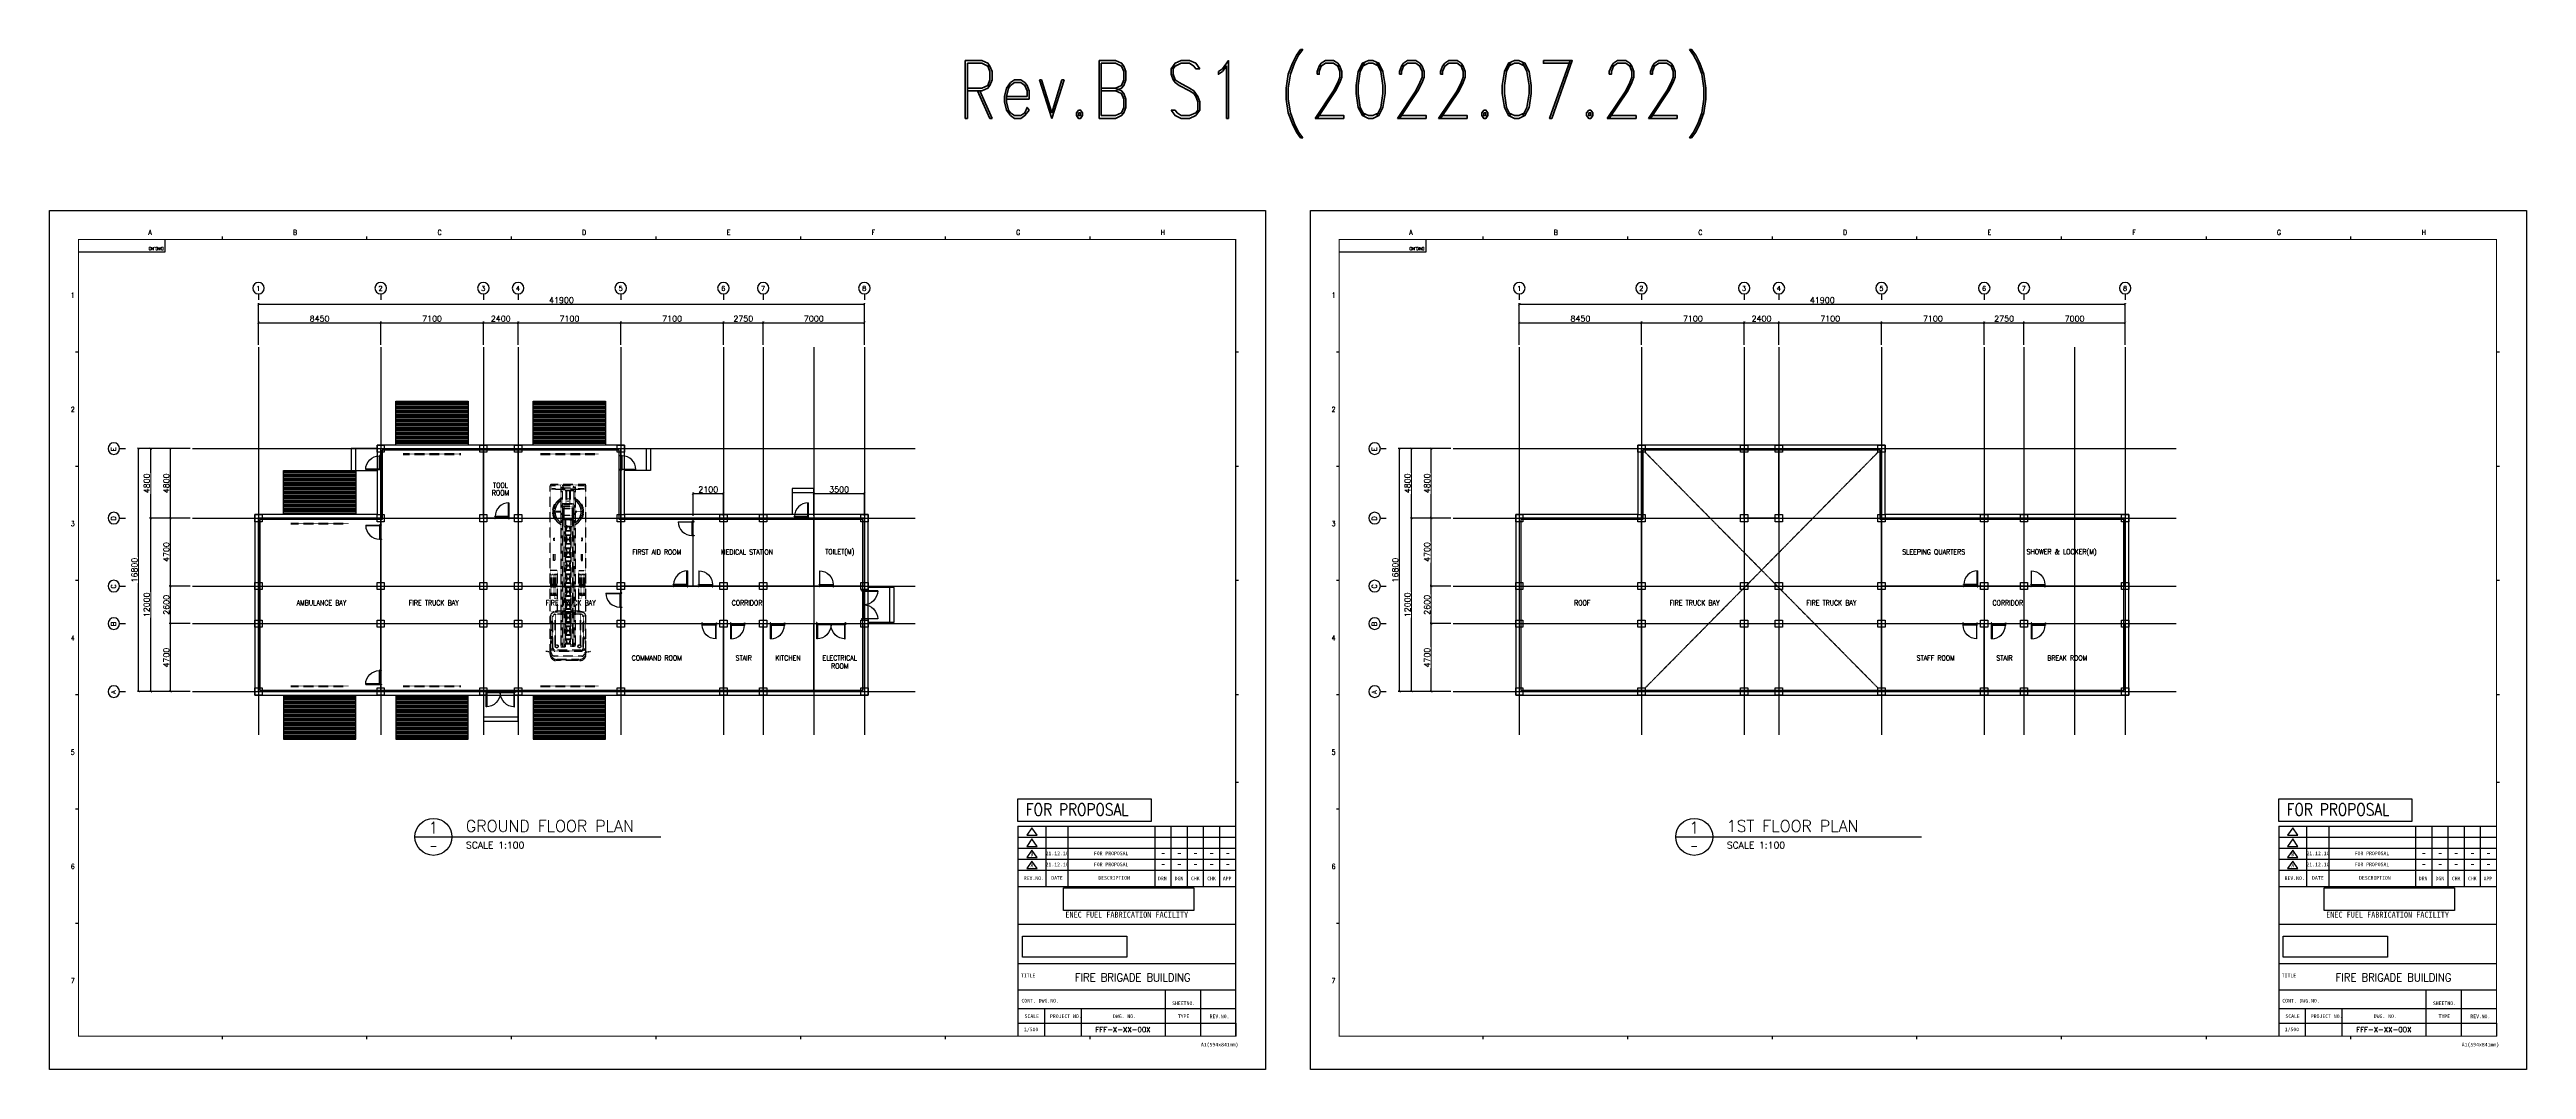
# Model space of a CAD drawing. Header units: millimetres. Extents: x -232466 to 170303, y -86240 to 307772.
# Drawn here: x -987 to 170303, y 237245 to 307772 of the extents above; entities that cross this region are included whole.
import ezdxf
from ezdxf.enums import TextEntityAlignment as Align

# ---------------------------------------------------------------- set-up
doc = ezdxf.new("R2010")
doc.units = ezdxf.units.MM
doc.header["$XCLIPFRAME"] = 2
for name, pattern in [('AXES', [50.8, 31.75, -6.35, 6.35, -6.35]), ('CENTER', [2, 1.25, -0.25, 0.25, -0.25]), ('HID', [2.3, 1.5, -0.8])]:
    doc.linetypes.add(name, pattern=pattern)
doc.layers.add('0 외형선', color=3, linetype='Continuous', lineweight=25)
doc.layers.add('TEXT', color=7, linetype='Continuous', lineweight=15)
for name, color, linetype in [('4ELE', 4, 'Continuous'), ('aux', 8, 'Continuous'), ('Center Line', 1, 'CENTER'), ('COL', 2, 'Continuous'), ('dim', 7, 'Continuous'), ('DOOR', 4, 'Continuous'), ('G', 3, 'Continuous'), ('hat', 8, 'Continuous'), ('stair', 4, 'Continuous'), ('SYM', 7, 'Continuous'), ('TEXT1', 7, 'Continuous'), ('TITLEBOX', 7, 'Continuous'), ('TXT', 2, 'Continuous')]:
    doc.layers.add(name, color=color, linetype=linetype)
doc.styles.add('RD20', font='ROMAND.SHX', dxfattribs={"width": 0.8, "height": 2})
doc.styles.add('RD6', font='ROMAND.shx', dxfattribs={"width": 0.83, "height": 6})
doc.styles.add('ROMAND', font='romand')
doc.styles.add('RomanS', font='romans.shx')
doc.styles.add('TBOX', font='romans.shx')
doc.styles.add('돋움체', font='')
doc.styles.get('돋움체').set_extended_font_data('DotumChe')
doc.dimstyles.new('HYUNDAI', dxfattribs={"dimscale": 120, "dimtxt": 3, "dimasz": 3, "dimexe": 1, "dimexo": 2, "dimgap": 1, "dimtad": 1, "dimdec": 0, "dimdsep": 46, "dimtxsty": 'RomanS', "dimcen": 0, "dimclrd": 256, "dimclre": 256, "dimclrt": 3, "dimadec": 0, "dimazin": 0, "dimtfac": 1, "dimtdec": 0, "dimtix": 1, "dimtmove": 2, "dimatfit": 3, "dimfxl": 1, "dimtvp": 1, "dimtolj": 1, "dimarcsym": 0})
picture_1 = doc.add_image_def('image1', size_in_pixel=(850, 283))
picture_2 = doc.add_image_def('image2.jpg', size_in_pixel=(500, 87))
pattern_1 = [(0, (-20519.25, 216143.68), (0, 100), [])]

# ---------------------------------------------------------------- blocks, each defined once
blk = doc.blocks.new('_ArchTick')
at = {"color": 0, "linetype": 'ByBlock', "const_width": 0.15}
blk.add_lwpolyline([(-0.5, -0.5), (0.5, 0.5)], dxfattribs=at)
blk = doc.blocks.new('*D10')
at = {"layer": 'Defpoints', "color": 0}
for p in [(5172, 280174), (8897, 280174), (8897, 263374)]:
    blk.add_point(p, dxfattribs=at)
at = {"layer": 'dim', "lineweight": -2}
for p, q in [((8737, 280174), (5092, 280174)), ((5172, 263374), (5172, 280174)), ((8737, 263374), (5092, 263374))]:
    blk.add_line(p, q, dxfattribs=at)
at = {"layer": 'dim', "lineweight": -2, "xscale": 160, "yscale": 160, "zscale": 160}
for p, rotation in [((5172, 280174), 90), ((5172, 263374), 270)]:
    blk.add_blockref('_ArchTick', p, dxfattribs=dict(at, rotation=rotation))
at = {"layer": 'dim', "color": 0, "insert": (4892, 271774), "char_height": 400, "attachment_point": 5, "rotation": 90, "style": 'RomanS', "bg_fill": 3, "box_fill_scale": 1.1, "bg_fill_color": 257, "bg_fill_transparency": 0}
blk.add_mtext('\\A1;16800', dxfattribs=at)
blk = doc.blocks.new('*D11')
at = {"layer": 'Defpoints', "color": 0}
for p in [(6017, 280174), (8897, 280174), (8897, 275374)]:
    blk.add_point(p, dxfattribs=at)
at = {"layer": 'dim', "lineweight": -2}
for p, q in [((8737, 280174), (5937, 280174)), ((6017, 275374), (6017, 280174)), ((8737, 275374), (5937, 275374))]:
    blk.add_line(p, q, dxfattribs=at)
at = {"layer": 'dim', "lineweight": -2, "xscale": 160, "yscale": 160, "zscale": 160}
for p, rotation in [((6017, 280174), 90), ((6017, 275374), 270)]:
    blk.add_blockref('_ArchTick', p, dxfattribs=dict(at, rotation=rotation))
at = {"layer": 'dim', "color": 0, "insert": (5737, 277774), "char_height": 400, "attachment_point": 5, "rotation": 90, "style": 'RomanS', "bg_fill": 3, "box_fill_scale": 1.1, "bg_fill_color": 257, "bg_fill_transparency": 0}
blk.add_mtext('\\A1;4800', dxfattribs=at)
blk = doc.blocks.new('*D12')
at = {"layer": 'Defpoints', "color": 0}
for p in [(21915, 288882), (13465, 287184), (21915, 287184)]:
    blk.add_point(p, dxfattribs=at)
at = {"layer": 'dim', "lineweight": -2}
for p, q in [((13465, 287344), (13465, 288962)), ((13465, 288882), (21915, 288882)), ((21915, 287344), (21915, 288962))]:
    blk.add_line(p, q, dxfattribs=at)
at = {"layer": 'dim', "lineweight": -2, "xscale": 160, "yscale": 160, "zscale": 160, "rotation": 180}
blk.add_blockref('_ArchTick', (13465, 288882), dxfattribs=at)
at = {"layer": 'dim', "lineweight": -2, "xscale": 160, "yscale": 160, "zscale": 160}
blk.add_blockref('_ArchTick', (21915, 288882), dxfattribs=at)
at = {"layer": 'dim', "color": 0, "insert": (17690, 289162), "char_height": 400, "attachment_point": 5, "style": 'RomanS', "bg_fill": 3, "box_fill_scale": 1.1, "bg_fill_color": 257, "bg_fill_transparency": 0}
blk.add_mtext('\\A1;8450', dxfattribs=at)
blk = doc.blocks.new('주열')
at = {"layer": 'SYM'}
blk.add_line((0, 600), (0, 0), dxfattribs=at)
blk.add_circle((0, 1200), 600, dxfattribs=at)
blk = doc.blocks.new('*D13')
at = {"layer": 'Defpoints', "color": 0}
for p in [(55365, 290162), (13465, 287184), (55365, 287184)]:
    blk.add_point(p, dxfattribs=at)
at = {"layer": 'dim', "lineweight": -2}
for p, q in [((13465, 287344), (13465, 290242)), ((13465, 290162), (55365, 290162)), ((55365, 287344), (55365, 290242))]:
    blk.add_line(p, q, dxfattribs=at)
at = {"layer": 'dim', "lineweight": -2, "xscale": 160, "yscale": 160, "zscale": 160, "rotation": 180}
blk.add_blockref('_ArchTick', (13465, 290162), dxfattribs=at)
at = {"layer": 'dim', "lineweight": -2, "xscale": 160, "yscale": 160, "zscale": 160}
blk.add_blockref('_ArchTick', (55365, 290162), dxfattribs=at)
at = {"layer": 'dim', "color": 0, "insert": (34415, 290442), "char_height": 400, "attachment_point": 5, "style": 'RomanS', "bg_fill": 3, "box_fill_scale": 1.1, "bg_fill_color": 257, "bg_fill_transparency": 0}
blk.add_mtext('\\A1;41900', dxfattribs=at)
blk = doc.blocks.new('*D14')
at = {"layer": 'Defpoints', "color": 0}
for p in [(29015, 288882), (21915, 287184), (29015, 287184)]:
    blk.add_point(p, dxfattribs=at)
at = {"layer": 'dim', "lineweight": -2}
for p, q in [((21915, 287344), (21915, 288962)), ((21915, 288882), (29015, 288882)), ((29015, 287344), (29015, 288962))]:
    blk.add_line(p, q, dxfattribs=at)
at = {"layer": 'dim', "lineweight": -2, "xscale": 160, "yscale": 160, "zscale": 160, "rotation": 180}
blk.add_blockref('_ArchTick', (21915, 288882), dxfattribs=at)
at = {"layer": 'dim', "lineweight": -2, "xscale": 160, "yscale": 160, "zscale": 160}
blk.add_blockref('_ArchTick', (29015, 288882), dxfattribs=at)
at = {"layer": 'dim', "color": 0, "insert": (25465, 289162), "char_height": 400, "attachment_point": 5, "style": 'RomanS', "bg_fill": 3, "box_fill_scale": 1.1, "bg_fill_color": 257, "bg_fill_transparency": 0}
blk.add_mtext('\\A1;7100', dxfattribs=at)
blk = doc.blocks.new('*D15')
at = {"layer": 'Defpoints', "color": 0}
for p in [(29015, 287184), (31415, 287184)]:
    blk.add_point(p, dxfattribs=at)
at = {"layer": 'dim', "lineweight": -2}
for p, q in [((29015, 287344), (29015, 288962)), ((29015, 288882), (31415, 288882)), ((31415, 287344), (31415, 288962))]:
    blk.add_line(p, q, dxfattribs=at)
at = {"layer": 'dim', "lineweight": -2, "xscale": 160, "yscale": 160, "zscale": 160, "rotation": 180}
blk.add_blockref('_ArchTick', (29015, 288882), dxfattribs=at)
at = {"layer": 'dim', "lineweight": -2, "xscale": 160, "yscale": 160, "zscale": 160}
blk.add_blockref('_ArchTick', (31415, 288882), dxfattribs=at)
at = {"layer": 'dim', "color": 0, "insert": (30215, 289162), "char_height": 400, "attachment_point": 5, "style": 'RomanS', "bg_fill": 3, "box_fill_scale": 1.1, "bg_fill_color": 257, "bg_fill_transparency": 0}
blk.add_mtext('\\A1;2400', dxfattribs=at)
at = {"layer": 'Defpoints', "color": 0}
blk.add_point((31415, 288882), dxfattribs=at)
blk = doc.blocks.new('*D16')
at = {"layer": 'Defpoints', "color": 0}
for p in [(38515, 288882), (31415, 287184), (38515, 287184)]:
    blk.add_point(p, dxfattribs=at)
at = {"layer": 'dim', "lineweight": -2}
for p, q in [((31415, 287344), (31415, 288962)), ((31415, 288882), (38515, 288882)), ((38515, 287344), (38515, 288962))]:
    blk.add_line(p, q, dxfattribs=at)
at = {"layer": 'dim', "lineweight": -2, "xscale": 160, "yscale": 160, "zscale": 160, "rotation": 180}
blk.add_blockref('_ArchTick', (31415, 288882), dxfattribs=at)
at = {"layer": 'dim', "lineweight": -2, "xscale": 160, "yscale": 160, "zscale": 160}
blk.add_blockref('_ArchTick', (38515, 288882), dxfattribs=at)
at = {"layer": 'dim', "color": 0, "insert": (34965, 289162), "char_height": 400, "attachment_point": 5, "style": 'RomanS', "bg_fill": 3, "box_fill_scale": 1.1, "bg_fill_color": 257, "bg_fill_transparency": 0}
blk.add_mtext('\\A1;7100', dxfattribs=at)
blk = doc.blocks.new('*D17')
at = {"layer": 'Defpoints', "color": 0}
for p in [(45615, 288882), (38515, 287184), (45615, 287184)]:
    blk.add_point(p, dxfattribs=at)
at = {"layer": 'dim', "lineweight": -2}
for p, q in [((38515, 287344), (38515, 288962)), ((38515, 288882), (45615, 288882)), ((45615, 287344), (45615, 288962))]:
    blk.add_line(p, q, dxfattribs=at)
at = {"layer": 'dim', "lineweight": -2, "xscale": 160, "yscale": 160, "zscale": 160, "rotation": 180}
blk.add_blockref('_ArchTick', (38515, 288882), dxfattribs=at)
at = {"layer": 'dim', "lineweight": -2, "xscale": 160, "yscale": 160, "zscale": 160}
blk.add_blockref('_ArchTick', (45615, 288882), dxfattribs=at)
at = {"layer": 'dim', "color": 0, "insert": (42065, 289162), "char_height": 400, "attachment_point": 5, "style": 'RomanS', "bg_fill": 3, "box_fill_scale": 1.1, "bg_fill_color": 257, "bg_fill_transparency": 0}
blk.add_mtext('\\A1;7100', dxfattribs=at)
blk = doc.blocks.new('*D18')
at = {"layer": 'Defpoints', "color": 0}
for p in [(45615, 287184), (48365, 287184)]:
    blk.add_point(p, dxfattribs=at)
at = {"layer": 'dim', "lineweight": -2}
for p, q in [((45615, 287344), (45615, 288962)), ((45615, 288882), (48365, 288882)), ((48365, 287344), (48365, 288962))]:
    blk.add_line(p, q, dxfattribs=at)
at = {"layer": 'dim', "lineweight": -2, "xscale": 160, "yscale": 160, "zscale": 160, "rotation": 180}
blk.add_blockref('_ArchTick', (45615, 288882), dxfattribs=at)
at = {"layer": 'dim', "lineweight": -2, "xscale": 160, "yscale": 160, "zscale": 160}
blk.add_blockref('_ArchTick', (48365, 288882), dxfattribs=at)
at = {"layer": 'dim', "color": 0, "insert": (46990, 289162), "char_height": 400, "attachment_point": 5, "style": 'RomanS', "bg_fill": 3, "box_fill_scale": 1.1, "bg_fill_color": 257, "bg_fill_transparency": 0}
blk.add_mtext('\\A1;2750', dxfattribs=at)
at = {"layer": 'Defpoints', "color": 0}
blk.add_point((48365, 288882), dxfattribs=at)
blk = doc.blocks.new('*D19')
at = {"layer": 'Defpoints', "color": 0}
for p in [(55365, 288882), (48365, 287184), (55365, 287184)]:
    blk.add_point(p, dxfattribs=at)
at = {"layer": 'dim', "lineweight": -2}
for p, q in [((48365, 287344), (48365, 288962)), ((48365, 288882), (55365, 288882)), ((55365, 287344), (55365, 288962))]:
    blk.add_line(p, q, dxfattribs=at)
at = {"layer": 'dim', "lineweight": -2, "xscale": 160, "yscale": 160, "zscale": 160, "rotation": 180}
blk.add_blockref('_ArchTick', (48365, 288882), dxfattribs=at)
at = {"layer": 'dim', "lineweight": -2, "xscale": 160, "yscale": 160, "zscale": 160}
blk.add_blockref('_ArchTick', (55365, 288882), dxfattribs=at)
at = {"layer": 'dim', "color": 0, "insert": (51865, 289162), "char_height": 400, "attachment_point": 5, "style": 'RomanS', "bg_fill": 3, "box_fill_scale": 1.1, "bg_fill_color": 257, "bg_fill_transparency": 0}
blk.add_mtext('\\A1;7000', dxfattribs=at)
blk = doc.blocks.new('*D20')
at = {"layer": 'Defpoints', "color": 0}
for p in [(6017, 275374), (8897, 275374), (8897, 263374)]:
    blk.add_point(p, dxfattribs=at)
at = {"layer": 'dim', "lineweight": -2}
for p, q in [((8737, 275374), (5937, 275374)), ((6017, 263374), (6017, 275374)), ((8737, 263374), (5937, 263374))]:
    blk.add_line(p, q, dxfattribs=at)
at = {"layer": 'dim', "lineweight": -2, "xscale": 160, "yscale": 160, "zscale": 160}
for p, rotation in [((6017, 275374), 90), ((6017, 263374), 270)]:
    blk.add_blockref('_ArchTick', p, dxfattribs=dict(at, rotation=rotation))
at = {"layer": 'dim', "color": 0, "insert": (5737, 269374), "char_height": 400, "attachment_point": 5, "rotation": 90, "style": 'RomanS', "bg_fill": 3, "box_fill_scale": 1.1, "bg_fill_color": 257, "bg_fill_transparency": 0}
blk.add_mtext('\\A1;12000', dxfattribs=at)
blk = doc.blocks.new('fire fighting car plan')
at = {"layer": 'aux', "linetype": 'HID'}
for p, q in [((388, 12154), (2030, 12154)), ((440, 12077), (1978, 12077)), ((-25, 11568), (-336, 11514)), ((-24, 11741), (-24, 9117)), ((1, 10658), (1, 11387)), ((1, 11387), (119, 11330)), ((119, 10658), (1, 10658)), ((1, 9067), (1, 10599)), ((1, 10599), (119, 10599)), ((123, 11395), (15, 11460)), ((119, 11330), (119, 10658)), ((119, 10599), (119, 9067)), ((163, 11280), (163, 9101)), ((232, 11856), (2186, 11856)), ((2104, 11503), (314, 11503)), ((318, 11434), (2100, 11434)), ((319, 11167), (319, 8946)), ((339, 11167), (339, 8946)), ((1009, 11193), (709, 11193)), ((709, 321), (709, 11193)), ((809, 421), (809, 11193)), ((909, 2403), (909, 11193)), ((1009, 2873), (1009, 11193)), ((1409, 10993), (1009, 10993)), ((1409, 10953), (1009, 10953)), ((1009, 10523), (1139, 10953)), ((1009, 10575), (1123, 10953)), ((1409, 10693), (1009, 10693)), ((1409, 10653), (1009, 10653)), ((1139, 10093), (1009, 10523)), ((1123, 10093), (1009, 10471)), ((1409, 10393), (1009, 10393)), ((1409, 10353), (1009, 10353)), ((1409, 10523), (1279, 10953)), ((1279, 10093), (1409, 10523)), ((1409, 10575), (1295, 10953)), ((1295, 10093), (1409, 10471)), ((1409, 2873), (1409, 11193)), ((1709, 11193), (1409, 11193)), ((1509, 2403), (1509, 11193)), ((1609, 421), (1609, 11193)), ((1709, 321), (1709, 11193)), ((2080, 11167), (2080, 8946)), ((2100, 11167), (2100, 8946)), ((2255, 11280), (2255, 9101)), ((2295, 11395), (2404, 11460)), ((2417, 11387), (2299, 11330)), ((2299, 11330), (2299, 10658)), ((2299, 10658), (2417, 10658)), ((2299, 10599), (2299, 9067)), ((2417, 10599), (2299, 10599)), ((2417, 10658), (2417, 11387)), ((2417, 9067), (2417, 10599)), ((2443, 11741), (2443, 9117)), ((2443, 11568), (2753, 11514)), ((-29, 8745), (-29, 71)), ((-29, 8745), (2448, 8745)), ((119, 9067), (1, 9067)), ((285, 8808), (2133, 8808)), ((318, 8946), (2100, 8946)), ((471, 8745), (471, 5919)), ((1409, 10093), (1009, 10093)), ((1409, 10053), (1009, 10053)), ((1009, 9623), (1139, 10053)), ((1009, 9675), (1123, 10053)), ((1409, 9793), (1009, 9793)), ((1409, 9753), (1009, 9753)), ((1139, 9193), (1009, 9623)), ((1123, 9193), (1009, 9571)), ((1409, 9493), (1009, 9493)), ((1409, 9453), (1009, 9453)), ((1409, 9193), (1009, 9193)), ((1409, 9153), (1009, 9153)), ((1009, 8723), (1139, 9153)), ((1009, 8775), (1123, 9153)), ((1409, 8893), (1009, 8893)), ((1409, 8853), (1009, 8853)), ((1139, 8293), (1009, 8723)), ((1123, 8293), (1009, 8671)), ((1409, 8593), (1009, 8593)), ((1409, 9623), (1279, 10053)), ((1279, 9193), (1409, 9623)), ((1409, 8723), (1279, 9153)), ((1279, 8293), (1409, 8723)), ((1409, 9675), (1295, 10053)), ((1295, 9193), (1409, 9571)), ((1409, 8775), (1295, 9153)), ((1295, 8293), (1409, 8671)), ((1948, 8745), (1948, 5919)), ((2299, 9067), (2417, 9067)), ((2448, 8745), (2448, 71)), ((471, 6935), (-29, 6935)), ((471, 6905), (-29, 6905)), ((71, 7591), (71, 6249)), ((171, 7591), (171, 6249)), ((259, 7623), (259, 7847)), ((259, 7847), (471, 7847)), ((271, 7591), (271, 6249)), ((371, 7591), (371, 6249)), ((1409, 8553), (1009, 8553)), ((1409, 8293), (1009, 8293)), ((1409, 8253), (1009, 8253)), ((1009, 7875), (1123, 8253)), ((1009, 7823), (1139, 8253)), ((1409, 7993), (1009, 7993)), ((1409, 7953), (1009, 7953)), ((1139, 7393), (1009, 7823)), ((1123, 7393), (1009, 7771)), ((1409, 7693), (1009, 7693)), ((1409, 7653), (1009, 7653)), ((1409, 7393), (1009, 7393)), ((1409, 7353), (1009, 7353)), ((1009, 6975), (1123, 7353)), ((1009, 6923), (1139, 7353)), ((1409, 7093), (1009, 7093)), ((1409, 7053), (1009, 7053)), ((1139, 6493), (1009, 6923)), ((1123, 6493), (1009, 6871)), ((1409, 7823), (1279, 8253)), ((1279, 7393), (1409, 7823)), ((1409, 6923), (1279, 7353)), ((1279, 6493), (1409, 6923)), ((1409, 7875), (1295, 8253)), ((1295, 7393), (1409, 7771)), ((1409, 6975), (1295, 7353)), ((1295, 6493), (1409, 6871)), ((2159, 7847), (1948, 7847)), ((1948, 6935), (2448, 6935)), ((1948, 6905), (2448, 6905)), ((2048, 7591), (2048, 6249)), ((2148, 7591), (2148, 6249)), ((2159, 7623), (2159, 7847)), ((2248, 7591), (2248, 6249)), ((2348, 7591), (2348, 6249)), ((471, 5919), (-29, 5919)), ((296, 5225), (201, 5225)), ((201, 5225), (201, 4807)), ((296, 4807), (296, 5225)), ((1409, 6793), (1009, 6793)), ((1409, 6753), (1009, 6753)), ((1409, 6493), (1009, 6493)), ((1409, 6453), (1009, 6453)), ((1009, 6023), (1139, 6453)), ((1009, 6075), (1123, 6453)), ((1409, 6193), (1009, 6193)), ((1409, 6153), (1009, 6153)), ((1139, 5593), (1009, 6023)), ((1123, 5593), (1009, 5971)), ((1409, 5893), (1009, 5893)), ((1409, 5853), (1009, 5853)), ((1409, 5593), (1009, 5593)), ((1009, 5123), (1139, 5553)), ((1009, 5175), (1123, 5553)), ((1409, 5553), (1009, 5553)), ((1409, 5293), (1009, 5293)), ((1409, 5253), (1009, 5253)), ((1409, 6023), (1279, 6453)), ((1279, 5593), (1409, 6023)), ((1409, 5123), (1279, 5553)), ((1409, 6075), (1295, 6453)), ((1295, 5593), (1409, 5971)), ((1409, 5175), (1295, 5553)), ((1948, 5919), (2448, 5919)), ((2122, 5225), (2217, 5225)), ((2122, 4807), (2122, 5225)), ((2217, 5225), (2217, 4807)), ((201, 4807), (296, 4807)), ((296, 3859), (220, 3859)), ((220, 3859), (220, 3679)), ((220, 3679), (296, 3679)), ((296, 3679), (296, 3859)), ((1139, 4693), (1009, 5123)), ((1123, 4693), (1009, 5071)), ((1409, 4993), (1009, 4993)), ((1409, 4953), (1009, 4953)), ((1409, 4693), (1009, 4693)), ((1009, 4275), (1123, 4653)), ((1009, 4223), (1139, 4653)), ((1409, 4653), (1009, 4653)), ((1409, 4393), (1009, 4393)), ((1409, 4353), (1009, 4353)), ((1139, 3793), (1009, 4223)), ((1123, 3793), (1009, 4171)), ((1409, 4093), (1009, 4093)), ((1409, 4053), (1009, 4053)), ((1409, 3793), (1009, 3793)), ((1009, 3323), (1139, 3753)), ((1009, 3375), (1123, 3753)), ((1409, 3753), (1009, 3753)), ((1409, 3493), (1009, 3493)), ((1409, 3453), (1009, 3453)), ((1279, 4693), (1409, 5123)), ((1409, 4223), (1279, 4653)), ((1279, 3793), (1409, 4223)), ((1409, 3323), (1279, 3753)), ((1295, 4693), (1409, 5071)), ((1409, 4275), (1295, 4653)), ((1295, 3793), (1409, 4171)), ((1409, 3375), (1295, 3753)), ((2217, 4807), (2122, 4807)), ((2122, 3859), (2198, 3859)), ((2122, 3679), (2122, 3859)), ((2198, 3679), (2122, 3679)), ((2198, 3859), (2198, 3679)), ((255, 2353), (299, 2330)), ((709, 1878), (302, 1878)), ((709, 1828), (302, 1828)), ((1609, 2403), (809, 2403)), ((829, 1323), (829, 2383)), ((919, 2383), (829, 2383)), ((919, 2123), (829, 2123)), ((1509, 2873), (909, 2873)), ((1509, 2423), (909, 2423)), ((919, 1323), (919, 2403)), ((1499, 2103), (919, 2103)), ((1139, 2893), (1009, 3323)), ((1123, 2893), (1009, 3271)), ((1409, 3193), (1009, 3193)), ((1409, 3153), (1009, 3153)), ((1409, 2893), (1009, 2893)), ((1389, 2803), (1029, 2803)), ((1029, 2403), (1029, 2803)), ((1279, 2893), (1409, 3323)), ((1295, 2893), (1409, 3271)), ((1389, 2403), (1389, 2803)), ((1499, 1323), (1499, 2403)), ((1589, 2383), (1499, 2383)), ((1589, 2123), (1499, 2123)), ((1589, 1323), (1589, 2383)), ((2116, 1878), (1709, 1878)), ((2116, 1828), (1709, 1828)), ((2163, 2353), (2119, 2330)), ((-29, 321), (2448, 321)), ((71, 271), (71, 71)), ((71, 271), (709, 271)), ((71, 71), (709, 71)), ((255, 1353), (299, 1376)), ((709, 71), (709, 321)), ((789, 71), (789, 241)), ((789, 241), (1629, 241)), ((869, 98), (789, 98)), ((789, 71), (1629, 71)), ((1609, 1303), (809, 1303)), ((809, 421), (1609, 421)), ((919, 1626), (829, 1626)), ((919, 1483), (829, 1483)), ((1589, 1323), (829, 1323)), ((869, 71), (869, 241)), ((1499, 1646), (919, 1646)), ((1499, 1503), (919, 1503)), ((1499, 1379), (919, 1379)), ((1059, 421), (1059, 1303)), ((1109, 421), (1109, 1303)), ((1309, 1183), (1109, 1183)), ((1309, 1163), (1109, 1163)), ((1309, 1063), (1109, 1063)), ((1309, 1043), (1109, 1043)), ((1309, 943), (1109, 943)), ((1309, 923), (1109, 923)), ((1309, 421), (1309, 1303)), ((1359, 421), (1359, 1303)), ((1589, 1626), (1499, 1626)), ((1589, 1483), (1499, 1483)), ((1549, 71), (1549, 241)), ((1629, 98), (1549, 98)), ((1629, 71), (1629, 241)), ((1709, 71), (1709, 321)), ((1709, 271), (2348, 271)), ((1709, 71), (2348, 71)), ((2163, 1353), (2119, 1376)), ((2348, 271), (2348, 71)), ((71, -29), (2348, -29))]:
    blk.add_line(p, q, dxfattribs=at)
for centre, radius in [((425, 11167), 106), ((425, 11167), 96.2), ((1993, 11167), 106), ((1993, 11167), 96.2)]:
    blk.add_circle(centre, radius, dxfattribs=at)
for centre, radius, start, end in [((388, 11741), 413, 90, 180), ((440, 11612), 464, 90, 180), ((601, 11727), 396, 62.1521, 118.06049), ((1817, 11727), 396, 61.93951, 117.8479), ((1978, 11612), 464, 0, 90), ((2030, 11741), 413, 0, 90), ((422, 11494), 408, 117.63682, 184.77223), ((318, 11280), 226, 90, 149.29251), ((318, 11280), 155, 90, 180), ((284, 11708), 155, 98.57743, 122.79037), ((2100, 11280), 226, 30.70749, 90), ((2100, 11280), 155, 0, 90), ((2134, 11708), 155, 57.20963, 81.42257), ((1997, 11494), 408, 355.22777, 62.36318), ((285, 9117), 310, 180, 270), ((318, 9101), 155, 180, 270.00001), ((2100, 9101), 155, 270, 0), ((2133, 9117), 310, 270, 0), ((21, 7591), 50, 0, 180), ((121, 7591), 50, 0, 180), ((221, 7591), 50, 0, 180), ((321, 7591), 50, 0, 180), ((421, 7591), 50, 0, 180), ((1998, 7591), 50, 0, 180), ((2098, 7591), 50, 0, 180), ((2198, 7591), 50, 0, 180), ((2298, 7591), 50, 0, 180), ((2398, 7591), 50, 0, 180), ((21, 6249), 50, 180, 0), ((121, 6249), 50, 180, 0), ((221, 6249), 50, 180, 0), ((321, 6249), 50, 180, 0), ((421, 6249), 50, 180, 0), ((1998, 6249), 50, 180, 0), ((2098, 6249), 50, 180, 0), ((2198, 6249), 50, 180, 0), ((2298, 6249), 50, 180, 0), ((2398, 6249), 50, 180, 0), ((1209, 1853), 1077, 152.34262, 207.65738), ((1209, 1853), 1027, 119.12908, 240.87092), ((1209, 1853), 1017, 119.44346, 240.55654), ((1209, 1853), 917, 123.03565, 236.96435), ((1209, 1853), 907, 123.44734, 236.55266), ((1209, 1853), 1027, 299.12908, 60.87092), ((1209, 1853), 1017, 299.44346, 60.55654), ((1209, 1853), 917, 303.03565, 56.96435), ((1209, 1853), 907, 303.44734, 56.55266), ((1209, 1853), 1077, 332.34262, 27.65738), ((71, 71), 100, 180, 270), ((2348, 71), 100, 270, 0)]:
    blk.add_arc(centre, radius, start, end, dxfattribs=at)
blk = doc.blocks.new('*D31')
at = {"layer": 'Defpoints', "color": 0}
for p in [(7369, 280174), (8897, 280174), (8897, 275374)]:
    blk.add_point(p, dxfattribs=at)
at = {"layer": 'dim', "lineweight": -2}
for p, q in [((8737, 280174), (7289, 280174)), ((7369, 275374), (7369, 280174)), ((8737, 275374), (7289, 275374))]:
    blk.add_line(p, q, dxfattribs=at)
at = {"layer": 'dim', "lineweight": -2, "xscale": 160, "yscale": 160, "zscale": 160}
for p, rotation in [((7369, 280174), 90), ((7369, 275374), 270)]:
    blk.add_blockref('_ArchTick', p, dxfattribs=dict(at, rotation=rotation))
at = {"layer": 'dim', "color": 0, "insert": (7089, 277774), "char_height": 400, "attachment_point": 5, "rotation": 90, "style": 'RomanS', "bg_fill": 3, "box_fill_scale": 1.1, "bg_fill_color": 257, "bg_fill_transparency": 0}
blk.add_mtext('\\A1;4800', dxfattribs=at)
blk = doc.blocks.new('*D32')
at = {"layer": 'Defpoints', "color": 0}
for p in [(7369, 275374), (8897, 275374), (8897, 270674)]:
    blk.add_point(p, dxfattribs=at)
at = {"layer": 'dim', "lineweight": -2}
for p, q in [((8737, 275374), (7289, 275374)), ((7369, 270674), (7369, 275374)), ((8737, 270674), (7289, 270674))]:
    blk.add_line(p, q, dxfattribs=at)
at = {"layer": 'dim', "lineweight": -2, "xscale": 160, "yscale": 160, "zscale": 160}
for p, rotation in [((7369, 275374), 90), ((7369, 270674), 270)]:
    blk.add_blockref('_ArchTick', p, dxfattribs=dict(at, rotation=rotation))
at = {"layer": 'dim', "color": 0, "insert": (7089, 273024), "char_height": 400, "attachment_point": 5, "rotation": 90, "style": 'RomanS', "bg_fill": 3, "box_fill_scale": 1.1, "bg_fill_color": 257, "bg_fill_transparency": 0}
blk.add_mtext('\\A1;4700', dxfattribs=at)
blk = doc.blocks.new('*D33')
at = {"layer": 'Defpoints', "color": 0}
for p in [(8897, 270674), (8897, 268074)]:
    blk.add_point(p, dxfattribs=at)
at = {"layer": 'dim', "lineweight": -2}
for p, q in [((8737, 270674), (7289, 270674)), ((7369, 268074), (7369, 270674)), ((8737, 268074), (7289, 268074))]:
    blk.add_line(p, q, dxfattribs=at)
at = {"layer": 'dim', "lineweight": -2, "xscale": 160, "yscale": 160, "zscale": 160}
for p, rotation in [((7369, 270674), 90), ((7369, 268074), 270)]:
    blk.add_blockref('_ArchTick', p, dxfattribs=dict(at, rotation=rotation))
at = {"layer": 'dim', "color": 0, "insert": (7089, 269374), "char_height": 400, "attachment_point": 5, "rotation": 90, "style": 'RomanS', "bg_fill": 3, "box_fill_scale": 1.1, "bg_fill_color": 257, "bg_fill_transparency": 0}
blk.add_mtext('\\A1;2600', dxfattribs=at)
at = {"layer": 'Defpoints', "color": 0}
blk.add_point((7369, 270674), dxfattribs=at)
blk = doc.blocks.new('*D34')
at = {"layer": 'Defpoints', "color": 0}
for p in [(7369, 268074), (8897, 268074), (8897, 263374)]:
    blk.add_point(p, dxfattribs=at)
at = {"layer": 'dim', "lineweight": -2}
for p, q in [((8737, 268074), (7289, 268074)), ((7369, 263374), (7369, 268074)), ((8737, 263374), (7289, 263374))]:
    blk.add_line(p, q, dxfattribs=at)
at = {"layer": 'dim', "lineweight": -2, "xscale": 160, "yscale": 160, "zscale": 160}
for p, rotation in [((7369, 268074), 90), ((7369, 263374), 270)]:
    blk.add_blockref('_ArchTick', p, dxfattribs=dict(at, rotation=rotation))
at = {"layer": 'dim', "color": 0, "insert": (7089, 265724), "char_height": 400, "attachment_point": 5, "rotation": 90, "style": 'RomanS', "bg_fill": 3, "box_fill_scale": 1.1, "bg_fill_color": 257, "bg_fill_transparency": 0}
blk.add_mtext('\\A1;4700', dxfattribs=at)
blk = doc.blocks.new('D2000')
at = {"color": 8}
for p, q in [((-45, -45), (-45, -1955)), ((0, -1935), (0, -65))]:
    blk.add_line(p, q, dxfattribs=at)
for points in [[(-25, 0), (0, 0), (0, -25), (-45, -25), (-45, -45), (-105, -45), (-150, -25), (-150, 0), (-130, 0)], [(975, -25), (0, -25), (0, -65), (975, -65), (975, -25)], [(-25, -2000), (0, -2000), (0, -1975), (-45, -1975), (-45, -1955), (-105, -1955), (-150, -1975), (-150, -2000), (-130, -2000)], [(975, -1975), (0, -1975), (0, -1935), (975, -1935), (975, -1975)]]:
    blk.add_lwpolyline(points)
at = {"ltscale": 0.2}
for centre, start, end in [((0, -25), 270, 0), ((0, -1975), 0, 90)]:
    blk.add_arc(centre, 975, start, end, dxfattribs=at)
blk = doc.blocks.new('SD1')
at = {"color": 8}
for p, q in [((-55, 200), (-975, 200)), ((-955, 155), (-45, 155))]:
    blk.add_line(p, q, dxfattribs=at)
for points in [[(-1000, 180), (-1000, 200), (-975, 200), (-975, 155), (-955, 155), (-955, 95), (-975, 50), (-1000, 50), (-1000, 70)], [(-25, 1150), (-25, 200), (-55, 200), (-55, 1150)], [(0, 180), (0, 200), (-25, 200), (-25, 155), (-45, 155), (-45, 95), (-25, 50), (0, 50), (0, 70)]]:
    blk.add_lwpolyline(points)
blk.add_arc((-25, 200), 950, 90, 180)
blk = doc.blocks.new('*D35')
at = {"layer": 'Defpoints', "color": 0}
for p in [(92361, 280174), (96086, 280174), (96086, 263374)]:
    blk.add_point(p, dxfattribs=at)
at = {"layer": 'dim', "lineweight": -2}
for p, q in [((95926, 280174), (92281, 280174)), ((92361, 263374), (92361, 280174)), ((95926, 263374), (92281, 263374))]:
    blk.add_line(p, q, dxfattribs=at)
at = {"layer": 'dim', "lineweight": -2, "xscale": 160, "yscale": 160, "zscale": 160}
for p, rotation in [((92361, 280174), 90), ((92361, 263374), 270)]:
    blk.add_blockref('_ArchTick', p, dxfattribs=dict(at, rotation=rotation))
at = {"layer": 'dim', "color": 0, "insert": (92081, 271774), "char_height": 400, "attachment_point": 5, "rotation": 90, "style": 'RomanS', "bg_fill": 3, "box_fill_scale": 1.1, "bg_fill_color": 257, "bg_fill_transparency": 0}
blk.add_mtext('\\A1;16800', dxfattribs=at)
blk = doc.blocks.new('*D36')
at = {"layer": 'Defpoints', "color": 0}
for p in [(93206, 280174), (96086, 280174), (96086, 275374)]:
    blk.add_point(p, dxfattribs=at)
at = {"layer": 'dim', "lineweight": -2}
for p, q in [((95926, 280174), (93126, 280174)), ((93206, 275374), (93206, 280174)), ((95926, 275374), (93126, 275374))]:
    blk.add_line(p, q, dxfattribs=at)
at = {"layer": 'dim', "lineweight": -2, "xscale": 160, "yscale": 160, "zscale": 160}
for p, rotation in [((93206, 280174), 90), ((93206, 275374), 270)]:
    blk.add_blockref('_ArchTick', p, dxfattribs=dict(at, rotation=rotation))
at = {"layer": 'dim', "color": 0, "insert": (92926, 277774), "char_height": 400, "attachment_point": 5, "rotation": 90, "style": 'RomanS', "bg_fill": 3, "box_fill_scale": 1.1, "bg_fill_color": 257, "bg_fill_transparency": 0}
blk.add_mtext('\\A1;4800', dxfattribs=at)
blk = doc.blocks.new('*D37')
at = {"layer": 'Defpoints', "color": 0}
for p in [(109105, 288882), (100655, 287184), (109105, 287184)]:
    blk.add_point(p, dxfattribs=at)
at = {"layer": 'dim', "lineweight": -2}
for p, q in [((100655, 287344), (100655, 288962)), ((100655, 288882), (109105, 288882)), ((109105, 287344), (109105, 288962))]:
    blk.add_line(p, q, dxfattribs=at)
at = {"layer": 'dim', "lineweight": -2, "xscale": 160, "yscale": 160, "zscale": 160, "rotation": 180}
blk.add_blockref('_ArchTick', (100655, 288882), dxfattribs=at)
at = {"layer": 'dim', "lineweight": -2, "xscale": 160, "yscale": 160, "zscale": 160}
blk.add_blockref('_ArchTick', (109105, 288882), dxfattribs=at)
at = {"layer": 'dim', "color": 0, "insert": (104880, 289162), "char_height": 400, "attachment_point": 5, "style": 'RomanS', "bg_fill": 3, "box_fill_scale": 1.1, "bg_fill_color": 257, "bg_fill_transparency": 0}
blk.add_mtext('\\A1;8450', dxfattribs=at)
blk = doc.blocks.new('*D38')
at = {"layer": 'Defpoints', "color": 0}
for p in [(142555, 290162), (100655, 287184), (142555, 287184)]:
    blk.add_point(p, dxfattribs=at)
at = {"layer": 'dim', "lineweight": -2}
for p, q in [((100655, 287344), (100655, 290242)), ((100655, 290162), (142555, 290162)), ((142555, 287344), (142555, 290242))]:
    blk.add_line(p, q, dxfattribs=at)
at = {"layer": 'dim', "lineweight": -2, "xscale": 160, "yscale": 160, "zscale": 160, "rotation": 180}
blk.add_blockref('_ArchTick', (100655, 290162), dxfattribs=at)
at = {"layer": 'dim', "lineweight": -2, "xscale": 160, "yscale": 160, "zscale": 160}
blk.add_blockref('_ArchTick', (142555, 290162), dxfattribs=at)
at = {"layer": 'dim', "color": 0, "insert": (121605, 290442), "char_height": 400, "attachment_point": 5, "style": 'RomanS', "bg_fill": 3, "box_fill_scale": 1.1, "bg_fill_color": 257, "bg_fill_transparency": 0}
blk.add_mtext('\\A1;41900', dxfattribs=at)
blk = doc.blocks.new('*D39')
at = {"layer": 'Defpoints', "color": 0}
for p in [(116205, 288882), (109105, 287184), (116205, 287184)]:
    blk.add_point(p, dxfattribs=at)
at = {"layer": 'dim', "lineweight": -2}
for p, q in [((109105, 287344), (109105, 288962)), ((109105, 288882), (116205, 288882)), ((116205, 287344), (116205, 288962))]:
    blk.add_line(p, q, dxfattribs=at)
at = {"layer": 'dim', "lineweight": -2, "xscale": 160, "yscale": 160, "zscale": 160, "rotation": 180}
blk.add_blockref('_ArchTick', (109105, 288882), dxfattribs=at)
at = {"layer": 'dim', "lineweight": -2, "xscale": 160, "yscale": 160, "zscale": 160}
blk.add_blockref('_ArchTick', (116205, 288882), dxfattribs=at)
at = {"layer": 'dim', "color": 0, "insert": (112655, 289162), "char_height": 400, "attachment_point": 5, "style": 'RomanS', "bg_fill": 3, "box_fill_scale": 1.1, "bg_fill_color": 257, "bg_fill_transparency": 0}
blk.add_mtext('\\A1;7100', dxfattribs=at)
blk = doc.blocks.new('*D40')
at = {"layer": 'Defpoints', "color": 0}
for p in [(116205, 287184), (118605, 287184)]:
    blk.add_point(p, dxfattribs=at)
at = {"layer": 'dim', "lineweight": -2}
for p, q in [((116205, 287344), (116205, 288962)), ((116205, 288882), (118605, 288882)), ((118605, 287344), (118605, 288962))]:
    blk.add_line(p, q, dxfattribs=at)
at = {"layer": 'dim', "lineweight": -2, "xscale": 160, "yscale": 160, "zscale": 160, "rotation": 180}
blk.add_blockref('_ArchTick', (116205, 288882), dxfattribs=at)
at = {"layer": 'dim', "lineweight": -2, "xscale": 160, "yscale": 160, "zscale": 160}
blk.add_blockref('_ArchTick', (118605, 288882), dxfattribs=at)
at = {"layer": 'dim', "color": 0, "insert": (117405, 289162), "char_height": 400, "attachment_point": 5, "style": 'RomanS', "bg_fill": 3, "box_fill_scale": 1.1, "bg_fill_color": 257, "bg_fill_transparency": 0}
blk.add_mtext('\\A1;2400', dxfattribs=at)
at = {"layer": 'Defpoints', "color": 0}
blk.add_point((118605, 288882), dxfattribs=at)
blk = doc.blocks.new('*D41')
at = {"layer": 'Defpoints', "color": 0}
for p in [(125705, 288882), (118605, 287184), (125705, 287184)]:
    blk.add_point(p, dxfattribs=at)
at = {"layer": 'dim', "lineweight": -2}
for p, q in [((118605, 287344), (118605, 288962)), ((118605, 288882), (125705, 288882)), ((125705, 287344), (125705, 288962))]:
    blk.add_line(p, q, dxfattribs=at)
at = {"layer": 'dim', "lineweight": -2, "xscale": 160, "yscale": 160, "zscale": 160, "rotation": 180}
blk.add_blockref('_ArchTick', (118605, 288882), dxfattribs=at)
at = {"layer": 'dim', "lineweight": -2, "xscale": 160, "yscale": 160, "zscale": 160}
blk.add_blockref('_ArchTick', (125705, 288882), dxfattribs=at)
at = {"layer": 'dim', "color": 0, "insert": (122155, 289162), "char_height": 400, "attachment_point": 5, "style": 'RomanS', "bg_fill": 3, "box_fill_scale": 1.1, "bg_fill_color": 257, "bg_fill_transparency": 0}
blk.add_mtext('\\A1;7100', dxfattribs=at)
blk = doc.blocks.new('*D42')
at = {"layer": 'Defpoints', "color": 0}
for p in [(132805, 288882), (125705, 287184), (132805, 287184)]:
    blk.add_point(p, dxfattribs=at)
at = {"layer": 'dim', "lineweight": -2}
for p, q in [((125705, 287344), (125705, 288962)), ((125705, 288882), (132805, 288882)), ((132805, 287344), (132805, 288962))]:
    blk.add_line(p, q, dxfattribs=at)
at = {"layer": 'dim', "lineweight": -2, "xscale": 160, "yscale": 160, "zscale": 160, "rotation": 180}
blk.add_blockref('_ArchTick', (125705, 288882), dxfattribs=at)
at = {"layer": 'dim', "lineweight": -2, "xscale": 160, "yscale": 160, "zscale": 160}
blk.add_blockref('_ArchTick', (132805, 288882), dxfattribs=at)
at = {"layer": 'dim', "color": 0, "insert": (129255, 289162), "char_height": 400, "attachment_point": 5, "style": 'RomanS', "bg_fill": 3, "box_fill_scale": 1.1, "bg_fill_color": 257, "bg_fill_transparency": 0}
blk.add_mtext('\\A1;7100', dxfattribs=at)
blk = doc.blocks.new('*D43')
at = {"layer": 'Defpoints', "color": 0}
for p in [(132805, 287184), (135555, 287184)]:
    blk.add_point(p, dxfattribs=at)
at = {"layer": 'dim', "lineweight": -2}
for p, q in [((132805, 287344), (132805, 288962)), ((132805, 288882), (135555, 288882)), ((135555, 287344), (135555, 288962))]:
    blk.add_line(p, q, dxfattribs=at)
at = {"layer": 'dim', "lineweight": -2, "xscale": 160, "yscale": 160, "zscale": 160, "rotation": 180}
blk.add_blockref('_ArchTick', (132805, 288882), dxfattribs=at)
at = {"layer": 'dim', "lineweight": -2, "xscale": 160, "yscale": 160, "zscale": 160}
blk.add_blockref('_ArchTick', (135555, 288882), dxfattribs=at)
at = {"layer": 'dim', "color": 0, "insert": (134180, 289162), "char_height": 400, "attachment_point": 5, "style": 'RomanS', "bg_fill": 3, "box_fill_scale": 1.1, "bg_fill_color": 257, "bg_fill_transparency": 0}
blk.add_mtext('\\A1;2750', dxfattribs=at)
at = {"layer": 'Defpoints', "color": 0}
blk.add_point((135555, 288882), dxfattribs=at)
blk = doc.blocks.new('*D44')
at = {"layer": 'Defpoints', "color": 0}
for p in [(142555, 288882), (135555, 287184), (142555, 287184)]:
    blk.add_point(p, dxfattribs=at)
at = {"layer": 'dim', "lineweight": -2}
for p, q in [((135555, 287344), (135555, 288962)), ((135555, 288882), (142555, 288882)), ((142555, 287344), (142555, 288962))]:
    blk.add_line(p, q, dxfattribs=at)
at = {"layer": 'dim', "lineweight": -2, "xscale": 160, "yscale": 160, "zscale": 160, "rotation": 180}
blk.add_blockref('_ArchTick', (135555, 288882), dxfattribs=at)
at = {"layer": 'dim', "lineweight": -2, "xscale": 160, "yscale": 160, "zscale": 160}
blk.add_blockref('_ArchTick', (142555, 288882), dxfattribs=at)
at = {"layer": 'dim', "color": 0, "insert": (139055, 289162), "char_height": 400, "attachment_point": 5, "style": 'RomanS', "bg_fill": 3, "box_fill_scale": 1.1, "bg_fill_color": 257, "bg_fill_transparency": 0}
blk.add_mtext('\\A1;7000', dxfattribs=at)
blk = doc.blocks.new('*D45')
at = {"layer": 'Defpoints', "color": 0}
for p in [(93206, 275374), (96086, 275374), (96086, 263374)]:
    blk.add_point(p, dxfattribs=at)
at = {"layer": 'dim', "lineweight": -2}
for p, q in [((95926, 275374), (93126, 275374)), ((93206, 263374), (93206, 275374)), ((95926, 263374), (93126, 263374))]:
    blk.add_line(p, q, dxfattribs=at)
at = {"layer": 'dim', "lineweight": -2, "xscale": 160, "yscale": 160, "zscale": 160}
for p, rotation in [((93206, 275374), 90), ((93206, 263374), 270)]:
    blk.add_blockref('_ArchTick', p, dxfattribs=dict(at, rotation=rotation))
at = {"layer": 'dim', "color": 0, "insert": (92926, 269374), "char_height": 400, "attachment_point": 5, "rotation": 90, "style": 'RomanS', "bg_fill": 3, "box_fill_scale": 1.1, "bg_fill_color": 257, "bg_fill_transparency": 0}
blk.add_mtext('\\A1;12000', dxfattribs=at)
blk = doc.blocks.new('*D46')
at = {"layer": 'Defpoints', "color": 0}
for p in [(94558, 280174), (96086, 280174), (96086, 275374)]:
    blk.add_point(p, dxfattribs=at)
at = {"layer": 'dim', "lineweight": -2}
for p, q in [((95926, 280174), (94478, 280174)), ((94558, 275374), (94558, 280174)), ((95926, 275374), (94478, 275374))]:
    blk.add_line(p, q, dxfattribs=at)
at = {"layer": 'dim', "lineweight": -2, "xscale": 160, "yscale": 160, "zscale": 160}
for p, rotation in [((94558, 280174), 90), ((94558, 275374), 270)]:
    blk.add_blockref('_ArchTick', p, dxfattribs=dict(at, rotation=rotation))
at = {"layer": 'dim', "color": 0, "insert": (94278, 277774), "char_height": 400, "attachment_point": 5, "rotation": 90, "style": 'RomanS', "bg_fill": 3, "box_fill_scale": 1.1, "bg_fill_color": 257, "bg_fill_transparency": 0}
blk.add_mtext('\\A1;4800', dxfattribs=at)
blk = doc.blocks.new('*D47')
at = {"layer": 'Defpoints', "color": 0}
for p in [(94558, 275374), (96086, 275374), (96086, 270674)]:
    blk.add_point(p, dxfattribs=at)
at = {"layer": 'dim', "lineweight": -2}
for p, q in [((95926, 275374), (94478, 275374)), ((94558, 270674), (94558, 275374)), ((95926, 270674), (94478, 270674))]:
    blk.add_line(p, q, dxfattribs=at)
at = {"layer": 'dim', "lineweight": -2, "xscale": 160, "yscale": 160, "zscale": 160}
for p, rotation in [((94558, 275374), 90), ((94558, 270674), 270)]:
    blk.add_blockref('_ArchTick', p, dxfattribs=dict(at, rotation=rotation))
at = {"layer": 'dim', "color": 0, "insert": (94278, 273024), "char_height": 400, "attachment_point": 5, "rotation": 90, "style": 'RomanS', "bg_fill": 3, "box_fill_scale": 1.1, "bg_fill_color": 257, "bg_fill_transparency": 0}
blk.add_mtext('\\A1;4700', dxfattribs=at)
blk = doc.blocks.new('*D48')
at = {"layer": 'Defpoints', "color": 0}
for p in [(96086, 270674), (96086, 268074)]:
    blk.add_point(p, dxfattribs=at)
at = {"layer": 'dim', "lineweight": -2}
for p, q in [((95926, 270674), (94478, 270674)), ((94558, 268074), (94558, 270674)), ((95926, 268074), (94478, 268074))]:
    blk.add_line(p, q, dxfattribs=at)
at = {"layer": 'dim', "lineweight": -2, "xscale": 160, "yscale": 160, "zscale": 160}
for p, rotation in [((94558, 270674), 90), ((94558, 268074), 270)]:
    blk.add_blockref('_ArchTick', p, dxfattribs=dict(at, rotation=rotation))
at = {"layer": 'dim', "color": 0, "insert": (94278, 269374), "char_height": 400, "attachment_point": 5, "rotation": 90, "style": 'RomanS', "bg_fill": 3, "box_fill_scale": 1.1, "bg_fill_color": 257, "bg_fill_transparency": 0}
blk.add_mtext('\\A1;2600', dxfattribs=at)
at = {"layer": 'Defpoints', "color": 0}
blk.add_point((94558, 270674), dxfattribs=at)
blk = doc.blocks.new('*D49')
at = {"layer": 'Defpoints', "color": 0}
for p in [(94558, 268074), (96086, 268074), (96086, 263374)]:
    blk.add_point(p, dxfattribs=at)
at = {"layer": 'dim', "lineweight": -2}
for p, q in [((95926, 268074), (94478, 268074)), ((94558, 263374), (94558, 268074)), ((95926, 263374), (94478, 263374))]:
    blk.add_line(p, q, dxfattribs=at)
at = {"layer": 'dim', "lineweight": -2, "xscale": 160, "yscale": 160, "zscale": 160}
for p, rotation in [((94558, 268074), 90), ((94558, 263374), 270)]:
    blk.add_blockref('_ArchTick', p, dxfattribs=dict(at, rotation=rotation))
at = {"layer": 'dim', "color": 0, "insert": (94278, 265724), "char_height": 400, "attachment_point": 5, "rotation": 90, "style": 'RomanS', "bg_fill": 3, "box_fill_scale": 1.1, "bg_fill_color": 257, "bg_fill_transparency": 0}
blk.add_mtext('\\A1;4700', dxfattribs=at)
blk = doc.blocks.new('*D100')
at = {"layer": 'Defpoints', "color": 0}
for p in [(43515, 275374), (45615, 275374)]:
    blk.add_point(p, dxfattribs=at)
at = {"layer": 'dim', "lineweight": -2}
for p, q in [((43515, 275534), (43515, 277152)), ((43515, 277072), (45615, 277072)), ((45615, 275534), (45615, 277152))]:
    blk.add_line(p, q, dxfattribs=at)
at = {"layer": 'dim', "lineweight": -2, "xscale": 160, "yscale": 160, "zscale": 160, "rotation": 180}
blk.add_blockref('_ArchTick', (43515, 277072), dxfattribs=at)
at = {"layer": 'dim', "lineweight": -2, "xscale": 160, "yscale": 160, "zscale": 160}
blk.add_blockref('_ArchTick', (45615, 277072), dxfattribs=at)
at = {"layer": 'dim', "color": 0, "insert": (44565, 277352), "char_height": 400, "attachment_point": 5, "style": 'RomanS', "bg_fill": 3, "box_fill_scale": 1.1, "bg_fill_color": 257, "bg_fill_transparency": 0}
blk.add_mtext('\\A1;2100', dxfattribs=at)
at = {"layer": 'Defpoints', "color": 0}
blk.add_point((45615, 277072), dxfattribs=at)
blk = doc.blocks.new('*D101')
at = {"layer": 'Defpoints', "color": 0}
for p in [(55365, 277072), (51865, 275374), (55365, 275374)]:
    blk.add_point(p, dxfattribs=at)
at = {"layer": 'dim', "lineweight": -2}
for p, q in [((51865, 275534), (51865, 277152)), ((51865, 277072), (55365, 277072)), ((55365, 275534), (55365, 277152))]:
    blk.add_line(p, q, dxfattribs=at)
at = {"layer": 'dim', "lineweight": -2, "xscale": 160, "yscale": 160, "zscale": 160, "rotation": 180}
blk.add_blockref('_ArchTick', (51865, 277072), dxfattribs=at)
at = {"layer": 'dim', "lineweight": -2, "xscale": 160, "yscale": 160, "zscale": 160}
blk.add_blockref('_ArchTick', (55365, 277072), dxfattribs=at)
at = {"layer": 'dim', "color": 0, "insert": (53615, 277352), "char_height": 400, "attachment_point": 5, "style": 'RomanS', "bg_fill": 3, "box_fill_scale": 1.1, "bg_fill_color": 257, "bg_fill_transparency": 0}
blk.add_mtext('\\A1;3500', dxfattribs=at)

msp = doc.modelspace()

# ---------------------------------------------------------------- hatches: boundary and pattern name
at = {"layer": 'hat'}
h = msp.add_hatch(dxfattribs=at)
h.set_pattern_fill('_USER', color=256, scale=100, style=0, pattern_type=0)
h.set_pattern_definition([(0, (-12744.25, 220943.68), (0, 100), [])])
h.paths.add_polyline_path([(27965.2, 283463.9), (27965.2, 280423.9), (22965.2, 280423.9), (22965.2, 283463.9)])
h = msp.add_hatch(dxfattribs=at)
h.set_pattern_fill('_USER', color=256, scale=100, style=0, pattern_type=0)
h.set_pattern_definition([(0, (-3244.25, 220943.68), (0, 100), [])])
h.paths.add_polyline_path([(37465.2, 283463.9), (37465.2, 280423.9), (32465.2, 280423.9), (32465.2, 283463.9)])
h = msp.add_hatch(dxfattribs=at)
h.set_pattern_fill('_USER', color=256, scale=100, style=0, pattern_type=0)
h.set_pattern_definition(pattern_1)
h.paths.add_polyline_path([(20190.2, 278663.9), (20190.2, 275623.9), (15190.2, 275623.9), (15190.2, 278663.9)])
h = msp.add_hatch(dxfattribs=at)
h.set_pattern_fill('_USER', color=256, scale=100, style=0, pattern_type=0)
h.set_pattern_definition(pattern_1)
h.paths.add_polyline_path([(20190.2, 260083.9), (20190.2, 263123.9), (15190.2, 263123.9), (15190.2, 260083.9)])
h = msp.add_hatch(dxfattribs=at)
h.set_pattern_fill('_USER', color=256, scale=100, style=0, pattern_type=0)
h.set_pattern_definition([(0, (-12744.25, 216143.68), (0, 100), [])])
h.paths.add_polyline_path([(27965.2, 260083.9), (27965.2, 263123.9), (22965.2, 263123.9), (22965.2, 260083.9)])
h = msp.add_hatch(dxfattribs=at)
h.set_pattern_fill('_USER', color=256, scale=100, style=0, pattern_type=0)
h.set_pattern_definition([(0, (-3244.25, 216143.68), (0, 100), [])])
h.paths.add_polyline_path([(37465.2, 260083.9), (37465.2, 263123.9), (32465.2, 263123.9), (32465.2, 260083.9)])

# ---------------------------------------------------------------- linework, layer by layer
for p, q in [((81039.2, 240454.6), (81039.2, 239538.7)), ((168228.6, 240454.6), (168228.6, 239538.7))]:
    msp.add_line(p, q)
for points in [[(24283.1, 253329.4), (41283.1, 253329.4)], [(111472.5, 253329.4), (128472.5, 253329.4)]]:
    msp.add_lwpolyline(points)
for centre in [(25563.1, 253329.4), (112752.5, 253329.4)]:
    msp.add_circle(centre, 1280)
at = {"layer": '0 외형선', "linetype": 'Continuous'}
for points in [[(13215.2, 263123.9), (55615.2, 263123.9), (55615.2, 275623.9), (38765.2, 275623.9), (38765.2, 280423.9), (21665.2, 280423.9), (21665.2, 275623.9), (13215.2, 275623.9)], [(13565.2, 263473.9), (55265.2, 263473.9), (55265.2, 275273.9), (38415.2, 275273.9), (38415.2, 280073.9), (22015.2, 280073.9), (22015.2, 275273.9), (13565.2, 275273.9)], [(100404.6, 263123.9), (142804.6, 263123.9), (142804.6, 275623.9), (125954.6, 275623.9), (125954.6, 280423.9), (108854.6, 280423.9), (108854.6, 275623.9), (100404.6, 275623.9)], [(100754.6, 263473.9), (142454.6, 263473.9), (142454.6, 275273.9), (125604.6, 275273.9), (125604.6, 280073.9), (109204.6, 280073.9), (109204.6, 275273.9), (100754.6, 275273.9)]]:
    msp.add_lwpolyline(points, close=True, dxfattribs=at)
at = {"layer": '0 외형선', "linetype": 'Continuous', "const_width": 100}
for points in [[(21910.1, 280173.9), (38515.2, 280173.9), (38515.2, 263373.9), (21910.1, 263373.9)], [(29015.2, 280173.9), (31415.2, 280173.9), (31415.2, 275373.9), (29015.2, 275373.9)], [(109099.5, 280173.9), (125704.6, 280173.9), (125704.6, 263373.9), (109099.5, 263373.9)], [(116204.6, 280173.9), (118604.6, 280173.9), (118604.6, 275373.9), (116204.6, 275373.9)], [(13465.2, 275373.9), (21915.2, 275373.9), (21915.2, 263373.9), (13465.2, 263373.9)], [(38515.2, 275373.9), (43515.2, 275373.9), (43515.2, 270673.9), (38515.2, 270673.9)], [(43515.2, 275373.9), (51865.2, 275373.9), (51865.2, 270673.9), (43515.2, 270673.9)], [(51865.2, 275373.9), (55365.2, 275373.9), (55365.2, 270673.9), (51865.2, 270673.9)], [(100654.6, 275373.9), (109104.6, 275373.9), (109104.6, 263373.9), (100654.6, 263373.9)], [(125704.6, 275373.9), (132804.6, 275373.9), (132804.6, 270673.9), (125704.6, 270673.9)], [(132804.6, 275373.9), (142554.6, 275373.9), (142554.6, 270673.9), (132804.6, 270673.9)], [(38515.2, 268073.9), (45612.8, 268073.9), (45612.8, 263373.9), (38515.2, 263373.9)], [(45615.2, 268073.9), (48362.8, 268073.9), (48362.8, 263373.9), (45615.2, 263373.9)], [(48365.2, 268073.9), (51865.2, 268073.9), (51865.2, 263373.9), (48365.2, 263373.9)], [(51865.2, 268073.9), (55365.2, 268073.9), (55365.2, 263373.9), (51865.2, 263373.9)], [(125704.6, 268073.9), (132802.2, 268073.9), (132802.2, 263373.9), (125704.6, 263373.9)], [(132804.6, 268073.9), (135552.2, 268073.9), (135552.2, 263373.9), (132804.6, 263373.9)], [(135554.6, 268073.9), (142554.6, 268073.9), (142554.6, 263373.9), (135552.2, 263373.9)]]:
    msp.add_lwpolyline(points, close=True, dxfattribs=at)
at = {"layer": '4ELE'}
for p, q in [((20165.2, 280173.9), (20165.2, 278673.9)), ((40265.2, 280173.9), (40265.2, 278673.9)), ((51865.2, 277123.9), (50365.2, 277123.9)), ((57115.2, 268173.9), (57115.2, 270573.9)), ((29015.2, 261623.9), (31415.2, 261623.9))]:
    msp.add_line(p, q, dxfattribs=at)
for points in [[(21665.2, 280173.9), (19865.2, 280173.9), (19865.2, 278673.9), (21665.2, 278673.9)], [(38765.2, 280173.9), (40565.2, 280173.9), (40565.2, 278673.9), (38765.2, 278673.9)], [(51865.2, 275623.9), (51865.2, 277423.9), (50365.2, 277423.9), (50365.2, 275623.9)], [(55615.2, 268398.9), (55615.2, 268173.9), (57415.2, 268173.9), (57415.2, 270573.9), (55615.2, 270573.9), (55615.2, 270348.9)], [(29240.2, 263123.9), (29015.2, 263123.9), (29015.2, 261323.9), (31415.2, 261323.9), (31415.2, 263123.9), (31190.2, 263123.9)]]:
    msp.add_lwpolyline(points, dxfattribs=at)
at = {"layer": 'Center Line', "linetype": 'AXES'}
for p, q in [((13465.2, 287183.6), (13465.2, 260373.9)), ((100654.6, 287183.6), (100654.6, 260373.9)), ((125454.6, 279923.9), (109354.6, 263623.9)), ((109354.6, 279923.9), (125454.6, 263623.9))]:
    msp.add_line(p, q, dxfattribs=at)
at = {"layer": 'COL'}
for points in [[(21665.2, 279923.9), (21665.2, 280423.9), (22165.2, 280423.9), (22165.2, 279923.9)], [(28765.2, 279923.9), (28765.2, 280423.9), (29265.2, 280423.9), (29265.2, 279923.9)], [(31165.2, 279923.9), (31165.2, 280423.9), (31665.2, 280423.9), (31665.2, 279923.9)], [(38265.2, 279923.9), (38265.2, 280423.9), (38765.2, 280423.9), (38765.2, 279923.9)], [(108854.6, 279923.9), (108854.6, 280423.9), (109354.6, 280423.9), (109354.6, 279923.9)], [(115954.6, 279923.9), (115954.6, 280423.9), (116454.6, 280423.9), (116454.6, 279923.9)], [(118354.6, 279923.9), (118354.6, 280423.9), (118854.6, 280423.9), (118854.6, 279923.9)], [(125454.6, 279923.9), (125454.6, 280423.9), (125954.6, 280423.9), (125954.6, 279923.9)], [(13215.2, 275123.9), (13215.2, 275623.9), (13715.2, 275623.9), (13715.2, 275123.9)], [(21665.2, 275123.9), (21665.2, 275623.9), (22165.2, 275623.9), (22165.2, 275123.9)], [(28765.2, 275123.9), (28765.2, 275623.9), (29265.2, 275623.9), (29265.2, 275123.9)], [(31165.2, 275123.9), (31165.2, 275623.9), (31665.2, 275623.9), (31665.2, 275123.9)], [(38265.2, 275123.9), (38265.2, 275623.9), (38765.2, 275623.9), (38765.2, 275123.9)], [(45365.2, 275123.9), (45365.2, 275623.9), (45865.2, 275623.9), (45865.2, 275123.9)], [(48115.2, 275123.9), (48115.2, 275623.9), (48615.2, 275623.9), (48615.2, 275123.9)], [(55115.2, 275123.9), (55115.2, 275623.9), (55615.2, 275623.9), (55615.2, 275123.9)], [(100404.6, 275123.9), (100404.6, 275623.9), (100904.6, 275623.9), (100904.6, 275123.9)], [(108854.6, 275123.9), (108854.6, 275623.9), (109354.6, 275623.9), (109354.6, 275123.9)], [(115954.6, 275123.9), (115954.6, 275623.9), (116454.6, 275623.9), (116454.6, 275123.9)], [(118354.6, 275123.9), (118354.6, 275623.9), (118854.6, 275623.9), (118854.6, 275123.9)], [(125454.6, 275123.9), (125454.6, 275623.9), (125954.6, 275623.9), (125954.6, 275123.9)], [(132554.6, 275123.9), (132554.6, 275623.9), (133054.6, 275623.9), (133054.6, 275123.9)], [(135304.6, 275123.9), (135304.6, 275623.9), (135804.6, 275623.9), (135804.6, 275123.9)], [(142304.6, 275123.9), (142304.6, 275623.9), (142804.6, 275623.9), (142804.6, 275123.9)], [(13215.2, 270423.9), (13215.2, 270923.9), (13715.2, 270923.9), (13715.2, 270423.9)], [(21665.2, 270423.9), (21665.2, 270923.9), (22165.2, 270923.9), (22165.2, 270423.9)], [(28765.2, 270423.9), (28765.2, 270923.9), (29265.2, 270923.9), (29265.2, 270423.9)], [(31165.2, 270423.9), (31165.2, 270923.9), (31665.2, 270923.9), (31665.2, 270423.9)], [(38265.2, 270423.9), (38265.2, 270923.9), (38765.2, 270923.9), (38765.2, 270423.9)], [(45365.2, 270423.9), (45365.2, 270923.9), (45865.2, 270923.9), (45865.2, 270423.9)], [(48115.2, 270423.9), (48115.2, 270923.9), (48615.2, 270923.9), (48615.2, 270423.9)], [(55115.2, 270423.9), (55115.2, 270923.9), (55615.2, 270923.9), (55615.2, 270423.9)], [(100404.6, 270423.9), (100404.6, 270923.9), (100904.6, 270923.9), (100904.6, 270423.9)], [(108854.6, 270423.9), (108854.6, 270923.9), (109354.6, 270923.9), (109354.6, 270423.9)], [(115954.6, 270423.9), (115954.6, 270923.9), (116454.6, 270923.9), (116454.6, 270423.9)], [(118354.6, 270423.9), (118354.6, 270923.9), (118854.6, 270923.9), (118854.6, 270423.9)], [(125454.6, 270423.9), (125454.6, 270923.9), (125954.6, 270923.9), (125954.6, 270423.9)], [(132554.6, 270423.9), (132554.6, 270923.9), (133054.6, 270923.9), (133054.6, 270423.9)], [(135304.6, 270423.9), (135304.6, 270923.9), (135804.6, 270923.9), (135804.6, 270423.9)], [(142304.6, 270423.9), (142304.6, 270923.9), (142804.6, 270923.9), (142804.6, 270423.9)], [(13215.2, 267823.9), (13215.2, 268323.9), (13715.2, 268323.9), (13715.2, 267823.9)], [(21665.2, 267823.9), (21665.2, 268323.9), (22165.2, 268323.9), (22165.2, 267823.9)], [(28765.2, 267823.9), (28765.2, 268323.9), (29265.2, 268323.9), (29265.2, 267823.9)], [(31165.2, 267823.9), (31165.2, 268323.9), (31665.2, 268323.9), (31665.2, 267823.9)], [(38265.2, 267823.9), (38265.2, 268323.9), (38765.2, 268323.9), (38765.2, 267823.9)], [(45365.2, 267823.9), (45365.2, 268323.9), (45865.2, 268323.9), (45865.2, 267823.9)], [(48115.2, 267823.9), (48115.2, 268323.9), (48615.2, 268323.9), (48615.2, 267823.9)], [(55115.2, 267823.9), (55115.2, 268323.9), (55615.2, 268323.9), (55615.2, 267823.9)], [(100404.6, 267823.9), (100404.6, 268323.9), (100904.6, 268323.9), (100904.6, 267823.9)], [(108854.6, 267823.9), (108854.6, 268323.9), (109354.6, 268323.9), (109354.6, 267823.9)], [(115954.6, 267823.9), (115954.6, 268323.9), (116454.6, 268323.9), (116454.6, 267823.9)], [(118354.6, 267823.9), (118354.6, 268323.9), (118854.6, 268323.9), (118854.6, 267823.9)], [(125454.6, 267823.9), (125454.6, 268323.9), (125954.6, 268323.9), (125954.6, 267823.9)], [(132554.6, 267823.9), (132554.6, 268323.9), (133054.6, 268323.9), (133054.6, 267823.9)], [(135304.6, 267823.9), (135304.6, 268323.9), (135804.6, 268323.9), (135804.6, 267823.9)], [(142304.6, 267823.9), (142304.6, 268323.9), (142804.6, 268323.9), (142804.6, 267823.9)], [(13215.2, 263123.9), (13215.2, 263623.9), (13715.2, 263623.9), (13715.2, 263123.9)], [(21665.2, 263123.9), (21665.2, 263623.9), (22165.2, 263623.9), (22165.2, 263123.9)], [(28765.2, 263123.9), (28765.2, 263623.9), (29265.2, 263623.9), (29265.2, 263123.9)], [(31165.2, 263123.9), (31165.2, 263623.9), (31665.2, 263623.9), (31665.2, 263123.9)], [(38265.2, 263123.9), (38265.2, 263623.9), (38765.2, 263623.9), (38765.2, 263123.9)], [(45365.2, 263123.9), (45365.2, 263623.9), (45865.2, 263623.9), (45865.2, 263123.9)], [(48115.2, 263123.9), (48115.2, 263623.9), (48615.2, 263623.9), (48615.2, 263123.9)], [(55115.2, 263123.9), (55115.2, 263623.9), (55615.2, 263623.9), (55615.2, 263123.9)], [(100404.6, 263123.9), (100404.6, 263623.9), (100904.6, 263623.9), (100904.6, 263123.9)], [(108854.6, 263123.9), (108854.6, 263623.9), (109354.6, 263623.9), (109354.6, 263123.9)], [(115954.6, 263123.9), (115954.6, 263623.9), (116454.6, 263623.9), (116454.6, 263123.9)], [(118354.6, 263123.9), (118354.6, 263623.9), (118854.6, 263623.9), (118854.6, 263123.9)], [(125454.6, 263123.9), (125454.6, 263623.9), (125954.6, 263623.9), (125954.6, 263123.9)], [(132554.6, 263123.9), (132554.6, 263623.9), (133054.6, 263623.9), (133054.6, 263123.9)], [(135304.6, 263123.9), (135304.6, 263623.9), (135804.6, 263623.9), (135804.6, 263123.9)], [(142304.6, 263123.9), (142304.6, 263623.9), (142804.6, 263623.9), (142804.6, 263123.9)]]:
    msp.add_lwpolyline(points, close=True, dxfattribs=at)
at = {"layer": 'DOOR', "linetype": 'HID'}
for p, q in [((23465.2, 279827.9), (27465.2, 279827.9)), ((23465.2, 279778), (27465.2, 279778)), ((32965.2, 279827.9), (36965.2, 279827.9)), ((32965.2, 279778), (36965.2, 279778)), ((15690.2, 275027.9), (19690.2, 275027.9)), ((15690.2, 274978), (19690.2, 274978)), ((15690.2, 263769.9), (19690.2, 263769.9)), ((15690.2, 263719.9), (19690.2, 263719.9)), ((23465.2, 263769.9), (27465.2, 263769.9)), ((23465.2, 263719.9), (27465.2, 263719.9)), ((32965.2, 263769.9), (36965.2, 263769.9)), ((32965.2, 263719.9), (36965.2, 263719.9))]:
    msp.add_line(p, q, dxfattribs=at)
at = {"layer": 'stair'}
for points in [[(22965.2, 280423.9), (22965.2, 283463.9), (27965.2, 283463.9), (27965.2, 280423.9)], [(32465.2, 280423.9), (32465.2, 283463.9), (37465.2, 283463.9), (37465.2, 280423.9)], [(15190.2, 275623.9), (15190.2, 278663.9), (20190.2, 278663.9), (20190.2, 275623.9)], [(15190.2, 263123.9), (15190.2, 260083.9), (20190.2, 260083.9), (20190.2, 263123.9)], [(22965.2, 263123.9), (22965.2, 260083.9), (27965.2, 260083.9), (27965.2, 263123.9)], [(32465.2, 263123.9), (32465.2, 260083.9), (37465.2, 260083.9), (37465.2, 263123.9)]]:
    msp.add_lwpolyline(points, dxfattribs=at)
at = {"layer": 'TITLEBOX', "color": 4, "linetype": 'Continuous'}
for p, q in [((10963.2, 294645.3), (10963.2, 294845.3)), ((10963.2, 294645.3), (10963.2, 294845.3)), ((20963.2, 294645.3), (20963.2, 294845.3)), ((20963.2, 294645.3), (20963.2, 294845.3)), ((30963.2, 294645.3), (30963.2, 294845.3)), ((30963.2, 294645.3), (30963.2, 294845.3)), ((40963.2, 294645.3), (40963.2, 294845.3)), ((40963.2, 294645.3), (40963.2, 294845.3)), ((50963.2, 294645.3), (50963.2, 294845.3)), ((50963.2, 294645.3), (50963.2, 294845.3)), ((60976.9, 294645.3), (60976.9, 294845.3)), ((60976.9, 294645.3), (60976.9, 294845.3)), ((70976.9, 294645.3), (70976.9, 294845.3)), ((70976.9, 294645.3), (70976.9, 294845.3)), ((98152.6, 294645.3), (98152.6, 294845.3)), ((98152.6, 294645.3), (98152.6, 294845.3)), ((108152.6, 294645.3), (108152.6, 294845.3)), ((108152.6, 294645.3), (108152.6, 294845.3)), ((118152.6, 294645.3), (118152.6, 294845.3)), ((118152.6, 294645.3), (118152.6, 294845.3)), ((128152.6, 294645.3), (128152.6, 294845.3)), ((128152.6, 294645.3), (128152.6, 294845.3)), ((138152.6, 294645.3), (138152.6, 294845.3)), ((138152.6, 294645.3), (138152.6, 294845.3)), ((148166.3, 294645.3), (148166.3, 294845.3)), ((148166.3, 294645.3), (148166.3, 294845.3)), ((158166.3, 294645.3), (158166.3, 294845.3)), ((158166.3, 294645.3), (158166.3, 294845.3)), ((1013.2, 286845.3), (813.2, 286845.3)), ((81239.2, 286845.3), (81039.2, 286845.3)), ((88202.6, 286845.3), (88002.6, 286845.3)), ((168428.6, 286845.3), (168228.6, 286845.3)), ((1013.2, 278945.3), (813.2, 278945.3)), ((81239.2, 278945.3), (81039.2, 278945.3)), ((88202.6, 278945.3), (88002.6, 278945.3)), ((168428.6, 278945.3), (168228.6, 278945.3)), ((1013.2, 271045.3), (813.2, 271045.3)), ((81239.2, 271045.3), (81039.2, 271045.3)), ((88202.6, 271045.3), (88002.6, 271045.3)), ((168428.6, 271045.3), (168228.6, 271045.3)), ((1013.2, 263145.3), (813.2, 263145.3)), ((81239.2, 263145.3), (81039.2, 263145.3)), ((88202.6, 263145.3), (88002.6, 263145.3)), ((168428.6, 263145.3), (168228.6, 263145.3)), ((81239.2, 257082.6), (81039.2, 257082.6)), ((168428.6, 257082.6), (168228.6, 257082.6)), ((1013.2, 255245.3), (813.2, 255245.3)), ((88202.6, 255245.3), (88002.6, 255245.3)), ((1013.2, 247345.3), (813.2, 247345.3)), ((88202.6, 247345.3), (88002.6, 247345.3)), ((10963.2, 239345.2), (10963.2, 239545.2)), ((10963.2, 239345.2), (10963.2, 239545.2)), ((20963.2, 239345.2), (20963.2, 239545.2)), ((20963.2, 239345.2), (20963.2, 239545.2)), ((30963.2, 239345.2), (30963.2, 239545.2)), ((30963.2, 239345.2), (30963.2, 239545.2)), ((40963.2, 239345.2), (40963.2, 239545.2)), ((40963.2, 239345.2), (40963.2, 239545.2)), ((50963.2, 239345.2), (50963.2, 239545.2)), ((50963.2, 239345.2), (50963.2, 239545.2)), ((60976.9, 239345.2), (60976.9, 239545.2)), ((60976.9, 239345.2), (60976.9, 239545.2)), ((70976.9, 239345.2), (70976.9, 239545.2)), ((98152.6, 239345.2), (98152.6, 239545.2)), ((98152.6, 239345.2), (98152.6, 239545.2)), ((108152.6, 239345.2), (108152.6, 239545.2)), ((108152.6, 239345.2), (108152.6, 239545.2)), ((118152.6, 239345.2), (118152.6, 239545.2)), ((118152.6, 239345.2), (118152.6, 239545.2)), ((128152.6, 239345.2), (128152.6, 239545.2)), ((128152.6, 239345.2), (128152.6, 239545.2)), ((138152.6, 239345.2), (138152.6, 239545.2)), ((138152.6, 239345.2), (138152.6, 239545.2)), ((148166.3, 239345.2), (148166.3, 239545.2)), ((148166.3, 239345.2), (148166.3, 239545.2)), ((158166.3, 239345.2), (158166.3, 239545.2))]:
    msp.add_line(p, q, dxfattribs=at)
at = {"layer": 'TITLEBOX', "color": 30, "linetype": 'Continuous'}
for p, q in [((65979, 255960.6), (75190.3, 255960.6)), ((65979, 254397.8), (65979, 255960.6)), ((75190.3, 255960.6), (75190.3, 254397.8)), ((153168.4, 255960.6), (162379.7, 255960.6)), ((153168.4, 254397.8), (153168.4, 255960.6)), ((162379.7, 255960.6), (162379.7, 254397.8)), ((75190.3, 254397.8), (65979, 254397.8)), ((162379.7, 254397.8), (153168.4, 254397.8)), ((70976.9, 239345.2), (70976.9, 239545.2)), ((158166.3, 239345.2), (158166.3, 239545.2))]:
    msp.add_line(p, q, dxfattribs=at)
at = {"layer": 'TITLEBOX'}
for p, q in [((65979, 254072), (81039.2, 254072)), ((65979, 254072), (65979, 239538.7)), ((65979, 254072), (81039.2, 254072)), ((65979, 254072), (65979, 239538.7)), ((66945.7, 253944.8), (66589.5, 253436)), ((66945.7, 253944.8), (66589.5, 253436)), ((67301.8, 253436), (66945.7, 253944.8)), ((67301.8, 253436), (66945.7, 253944.8)), ((67912.4, 254072), (67912.4, 249899.9)), ((67912.4, 254072), (67912.4, 249899.9)), ((69438.7, 254072), (69438.7, 249899.9)), ((69438.7, 254072), (69438.7, 249899.9)), ((75446.9, 254068.3), (75446.9, 249899.9)), ((75446.9, 254068.3), (75446.9, 249899.9)), ((76565.4, 254068.3), (76565.4, 249899.9)), ((76565.4, 254068.3), (76565.4, 249899.9)), ((77683.8, 254068.3), (77683.8, 249899.9)), ((77683.8, 254068.3), (77683.8, 249899.9)), ((78802.3, 254068.3), (78802.3, 249899.9)), ((78802.3, 254068.3), (78802.3, 249899.9)), ((79920.7, 254068.3), (79920.7, 249899.9)), ((79920.7, 254068.3), (79920.7, 249899.9)), ((153168.4, 254072), (168228.6, 254072)), ((153168.4, 254072), (153168.4, 239538.7)), ((153168.4, 254072), (168228.6, 254072)), ((153168.4, 254072), (153168.4, 239538.7)), ((154135.1, 253944.8), (153778.9, 253436)), ((154135.1, 253944.8), (153778.9, 253436)), ((154491.3, 253436), (154135.1, 253944.8)), ((154491.3, 253436), (154135.1, 253944.8)), ((155101.8, 254072), (155101.8, 249899.9)), ((155101.8, 254072), (155101.8, 249899.9)), ((156628.2, 254072), (156628.2, 249899.9)), ((156628.2, 254072), (156628.2, 249899.9)), ((162636.3, 254068.3), (162636.3, 249899.9)), ((162636.3, 254068.3), (162636.3, 249899.9)), ((163754.8, 254068.3), (163754.8, 249899.9)), ((163754.8, 254068.3), (163754.8, 249899.9)), ((164873.3, 254068.3), (164873.3, 249899.9)), ((164873.3, 254068.3), (164873.3, 249899.9)), ((165991.7, 254068.3), (165991.7, 249899.9)), ((165991.7, 254068.3), (165991.7, 249899.9)), ((167110.2, 254068.3), (167110.2, 249899.9)), ((167110.2, 254068.3), (167110.2, 249899.9)), ((65979, 253308.8), (81039.2, 253308.8)), ((65979, 253308.8), (81039.2, 253308.8)), ((65979, 252545.7), (81039.2, 252545.7)), ((65979, 252545.7), (81039.2, 252545.7)), ((66589.5, 253436), (67301.8, 253436)), ((66589.5, 253436), (67301.8, 253436)), ((66945.7, 253181.6), (66589.5, 252672.9)), ((66945.7, 253181.6), (66589.5, 252672.9)), ((66589.5, 252672.9), (67301.8, 252672.9)), ((66589.5, 252672.9), (67301.8, 252672.9)), ((66945.7, 252418.5), (66589.5, 251909.7)), ((66945.7, 252418.5), (66589.5, 251909.7)), ((66589.5, 251909.7), (67301.8, 251909.7)), ((66589.5, 251909.7), (67301.8, 251909.7)), ((67301.8, 252672.9), (66945.7, 253181.6)), ((67301.8, 252672.9), (66945.7, 253181.6)), ((67301.8, 251909.7), (66945.7, 252418.5)), ((67301.8, 251909.7), (66945.7, 252418.5)), ((153168.4, 253308.8), (168228.6, 253308.8)), ((153168.4, 253308.8), (168228.6, 253308.8)), ((153168.4, 252545.7), (168228.6, 252545.7)), ((153168.4, 252545.7), (168228.6, 252545.7)), ((153778.9, 253436), (154491.3, 253436)), ((153778.9, 253436), (154491.3, 253436)), ((154135.1, 253181.6), (153778.9, 252672.9)), ((154135.1, 253181.6), (153778.9, 252672.9)), ((153778.9, 252672.9), (154491.3, 252672.9)), ((153778.9, 252672.9), (154491.3, 252672.9)), ((154135.1, 252418.5), (153778.9, 251909.7)), ((154135.1, 252418.5), (153778.9, 251909.7)), ((153778.9, 251909.7), (154491.3, 251909.7)), ((153778.9, 251909.7), (154491.3, 251909.7)), ((154491.3, 252672.9), (154135.1, 253181.6)), ((154491.3, 252672.9), (154135.1, 253181.6)), ((154491.3, 251909.7), (154135.1, 252418.5)), ((154491.3, 251909.7), (154135.1, 252418.5)), ((65979, 251782.5), (81039.2, 251782.5)), ((65979, 251782.5), (81039.2, 251782.5)), ((65979, 251019.3), (81039.2, 251019.3)), ((65979, 251019.3), (81039.2, 251019.3)), ((66945.7, 251655.3), (66589.5, 251146.5)), ((66945.7, 251655.3), (66589.5, 251146.5)), ((66589.5, 251146.5), (67301.8, 251146.5)), ((66589.5, 251146.5), (67301.8, 251146.5)), ((67301.8, 251146.5), (66945.7, 251655.3)), ((67301.8, 251146.5), (66945.7, 251655.3)), ((153168.4, 251782.5), (168228.6, 251782.5)), ((153168.4, 251782.5), (168228.6, 251782.5)), ((153168.4, 251019.3), (168228.6, 251019.3)), ((153168.4, 251019.3), (168228.6, 251019.3)), ((154135.1, 251655.3), (153778.9, 251146.5)), ((154135.1, 251655.3), (153778.9, 251146.5)), ((153778.9, 251146.5), (154491.3, 251146.5)), ((153778.9, 251146.5), (154491.3, 251146.5)), ((154491.3, 251146.5), (154135.1, 251655.3)), ((154491.3, 251146.5), (154135.1, 251655.3)), ((65979, 249899.9), (81039.2, 249899.9)), ((65979, 249899.9), (81039.2, 249899.9)), ((153168.4, 249899.9), (168228.6, 249899.9)), ((153168.4, 249899.9), (168228.6, 249899.9)), ((65979, 247300.8), (81039.2, 247300.8)), ((65979, 247300.8), (81039.2, 247300.8)), ((153168.4, 247300.8), (168228.6, 247300.8)), ((153168.4, 247300.8), (168228.6, 247300.8)), ((65979, 244575.8), (81039.2, 244575.8)), ((65979, 244575.8), (81039.2, 244575.8)), ((153168.4, 244575.8), (168228.6, 244575.8)), ((153168.4, 244575.8), (168228.6, 244575.8)), ((65979, 242744.1), (81039.2, 242744.1)), ((65979, 242744.1), (81039.2, 242744.1)), ((76154.8, 242744.1), (76154.8, 239538.7)), ((76154.8, 242744.1), (76154.8, 239538.7)), ((78597, 242744.1), (78597, 239538.7)), ((78597, 242744.1), (78597, 239538.7)), ((153168.4, 242744.1), (168228.6, 242744.1)), ((153168.4, 242744.1), (168228.6, 242744.1)), ((163344.2, 242744.1), (163344.2, 239538.7)), ((163344.2, 242744.1), (163344.2, 239538.7)), ((165786.4, 242744.1), (165786.4, 239538.7)), ((165786.4, 242744.1), (165786.4, 239538.7)), ((65979, 241472.1), (81039.2, 241472.1)), ((65979, 241472.1), (81039.2, 241472.1)), ((65979, 240454.6), (81039.2, 240454.6)), ((65979, 240454.6), (81039.2, 240454.6)), ((67810.6, 241472.1), (67810.6, 239538.7)), ((67810.6, 241472.1), (67810.6, 239538.7)), ((70354.6, 241472.1), (70354.6, 239538.7)), ((70354.6, 241472.1), (70354.6, 239538.7)), ((153168.4, 241472.1), (168228.6, 241472.1)), ((153168.4, 241472.1), (168228.6, 241472.1)), ((153168.4, 240454.6), (168228.6, 240454.6)), ((153168.4, 240454.6), (168228.6, 240454.6)), ((155000, 241472.1), (155000, 239538.7)), ((155000, 241472.1), (155000, 239538.7)), ((157544, 241472.1), (157544, 239538.7)), ((157544, 241472.1), (157544, 239538.7))]:
    msp.add_line(p, q, dxfattribs=at)
at = {"layer": 'TITLEBOX', "color": 30}
for p, q in [((81039.2, 239538.7), (81039.2, 239553.9)), ((168228.6, 239538.7), (168228.6, 239553.9))]:
    msp.add_line(p, q, dxfattribs=at)
at = {"layer": 'TITLEBOX', "color": 7}
for points in [[(-986.8, 296645.3), (83113.2, 296645.3), (83113.2, 237245.3), (-986.8, 237245.3)], [(86202.6, 296645.3), (170302.6, 296645.3), (170302.6, 237245.3), (86202.6, 237245.3)]]:
    msp.add_lwpolyline(points, close=True, dxfattribs=at)
at = {"layer": 'TITLEBOX', "color": 4, "const_width": 70}
for points in [[(1013.2, 294645.3), (81039.2, 294645.3), (81039.2, 239553.9), (1013.2, 239553.9)], [(88202.6, 294645.3), (168228.6, 294645.3), (168228.6, 239553.9), (88202.6, 239553.9)]]:
    msp.add_lwpolyline(points, close=True, dxfattribs=at)
at = {"layer": 'TITLEBOX'}
for points in [[(1013.2, 293779.4), (7013.2, 293779.4), (7013.2, 294645.3)], [(88202.6, 293779.4), (94202.6, 293779.4), (94202.6, 294645.3)]]:
    msp.add_lwpolyline(points, dxfattribs=at)

# ---------------------------------------------------------------- block references
at = {"layer": 'aux', "rotation": 180}
msp.add_blockref('fire fighting car plan', (36081.8, 277673.8), dxfattribs=at)
at = {"layer": 'DOOR', "xscale": -1}
for name, p, rotation in [('SD1', (22025.6, 278701.6), 89.99999999999979), ('D2000', (55310.2, 268373.9), 179.9999999999997), ('SD1', (45127.1, 268168.9), 180), ('D2000', (52055.5, 267998.9), 89.99999999999977), ('SD1', (132316.5, 268168.9), 180), ('SD1', (22025.6, 263851.3), 89.9999999999998), ('D2000', (29184.1, 263298.9), 89.9999999999998)]:
    msp.add_blockref(name, p, dxfattribs=dict(at, rotation=rotation))
at = {"layer": 'DOOR'}
for p, rotation in [((38404.7, 278701.6), 270.0000000000002), ((22025.6, 274896.6), 90.0000000000002), ((43640.2, 275146.6), 90.0000000000002), ((38640.2, 270196.6), 90.0000000000002), ((46103.3, 268168.9), 180), ((48855.6, 268168.9), 180), ((133292.7, 268168.9), 180), ((136045.1, 268168.9), 180)]:
    msp.add_blockref('SD1', p, dxfattribs=dict(at, rotation=rotation))
for p in [(30798.5, 275278.9), (51498.5, 275278.9), (43148.5, 270578.9), (132362.5, 270578.9)]:
    msp.add_blockref('SD1', p, dxfattribs=at)
at = {"layer": 'DOOR', "xscale": -1}
for p in [(43881.8, 270578.9), (52231.8, 270578.9), (136022.9, 270578.9)]:
    msp.add_blockref('SD1', p, dxfattribs=at)
at = {"layer": 'SYM', "xscale": -0.6666666666666666, "yscale": 0.6666666666666666, "zscale": 0.6666666666666666, "rotation": 359.9999999999999}
for p in [(13465.2, 290468.3), (100654.6, 290468.3)]:
    msp.add_blockref('주열', p, dxfattribs=at)

# ---------------------------------------------------------------- texts
at = {"layer": 'G', "color": 3, "style": 'RomanS', "width": 0.9}
for s, p in [('TOOL', (30201.1, 277646.8)), ('ROOM', (30201.1, 277120.9)), ('FIRST AID ROOM', (41007, 273019.3)), ('MEDICAL STATION', (47247.1, 273019.3)), ('TOILET(M)', (53662.5, 273019.3)), ('SLEEPING QUARTERS', (129305.1, 273019.3)), ('SHOWER & LOCKER(M)', (138157.2, 273019.3)), ('AMBULANCE BAY', (17818.2, 269513.6)), ('FIRE TRUCK BAY', (25585.8, 269513.6)), ('FIRE TRUCK BAY', (35053.9, 269513.6)), ('CORRIDOR', (47247.1, 269513.6)), ('ROOF', (105007.6, 269513.6)), ('FIRE TRUCK BAY', (112775.2, 269513.6)), ('FIRE TRUCK BAY', (122243.3, 269513.6)), ('CORRIDOR', (134436.5, 269513.6)), ('COMMAND ROOM', (41007, 265699.4)), ('STAIR', (47017, 265699.4)), ('KITCHEN', (50079.7, 265699.4)), ('ELECTRICAL', (53662.5, 265699.4)), ('STAFF ROOM', (129449.7, 265699.4)), ('STAIR', (134206.5, 265699.4)), ('BREAK ROOM', (138549.5, 265699.4)), ('ROOM', (53662.5, 265138.5))]:
    msp.add_text(s, height=350, dxfattribs=at).set_placement(p, align=Align.MIDDLE)
at = {"layer": 'SYM', "style": 'ROMAND'}
for p in [(13309.6, 291084.1), (100499, 291084.1)]:
    msp.add_text('1', height=336.4, dxfattribs=at).set_placement(p)
for s, p in [('E', (3603, 279998.1)), ('E', (90792.4, 279998.1)), ('D', (3603, 275198.1)), ('D', (90792.4, 275198.1)), ('C', (3603, 270498.1)), ('C', (90792.4, 270498.1)), ('B', (3603, 267898.1)), ('B', (90792.4, 267898.1)), ('A', (3603, 263198.1)), ('A', (90792.4, 263198.1))]:
    msp.add_text(s, height=336.4, rotation=90, dxfattribs=at).set_placement(p)
at = {"layer": 'TEXT', "color": 7, "style": '돋움체'}
for s, height, p in [('B', 254.4, (66949, 252118.9)), ('21.12.10', 254.4, (68694.2, 252188.3)), ('FOR PROPOSAL', 254.396, (72428.6, 252188.3)), ('B', 254.4, (154138.5, 252118.9)), ('21.12.10', 254.4, (155883.7, 252188.3)), ('FOR PROPOSAL', 254.396, (159618.1, 252188.3)), ('A', 254.4, (66949, 251355.7)), ('21.12.10', 254.4, (68694.2, 251425.1)), ('FOR PROPOSAL', 254.396, (72428.6, 251425.1)), ('A', 254.4, (154138.5, 251355.7)), ('21.12.10', 254.4, (155883.7, 251425.1)), ('FOR PROPOSAL', 254.396, (159618.1, 251425.1))]:
    msp.add_text(s, height=height, dxfattribs=at).set_placement(p, align=Align.MIDDLE_CENTER)
for p in [(66894.8, 239996.6), (154084.2, 239996.6)]:
    msp.add_text('1/500', height=254.4, dxfattribs=at).set_placement(p, align=Align.MIDDLE)
at = {"layer": 'TEXT1', "color": 3, "style": 'ROMAND'}
for p in [(25563.1, 253969.4), (112752.5, 253969.4)]:
    msp.add_text('1', height=800, dxfattribs=at).set_placement(p, align=Align.MIDDLE_CENTER)
for s, height, p in [('GROUND FLOOR PLAN', 800, (27803.1, 253679.3)), ('1ST FLOOR PLAN', 800, (114992.5, 253679.3)), ('SCALE 1:100', 468, (27814.4, 252523.6)), ('SCALE 1:100', 468, (115003.9, 252523.6))]:
    msp.add_text(s, height=height, dxfattribs=at).set_placement(p)
at = {"layer": 'TEXT1', "style": 'RomanS'}
for p in [(25563.1, 252689.4), (112752.5, 252689.4)]:
    msp.add_text('-', height=480, dxfattribs=at).set_placement(p, align=Align.MIDDLE_CENTER)
at = {"layer": 'TITLEBOX', "color": 4, "linetype": 'Continuous', "style": 'TBOX', "width": 0.75}
for s, p in [('A', (5850.2, 294951.9)), ('B', (15850.2, 294951.9)), ('C', (25850.2, 294951.9)), ('D', (35850.2, 294951.9)), ('E', (45850.2, 294951.9)), ('F', (55863.9, 294951.9)), ('G', (65863.9, 294951.9)), ('H', (75863.9, 294951.9)), ('A', (93039.6, 294951.9)), ('B', (103039.6, 294951.9)), ('C', (113039.6, 294951.9)), ('D', (123039.6, 294951.9)), ('E', (133039.6, 294951.9)), ('F', (143053.3, 294951.9)), ('G', (153053.3, 294951.9)), ('H', (163053.3, 294951.9)), ('1', (487.3, 290612.1)), ('1', (87676.7, 290612.1)), ('2', (487.3, 282712.1)), ('2', (87676.7, 282712.1)), ('3', (487.3, 274812.1)), ('3', (87676.7, 274812.1)), ('4', (487.3, 266912.1)), ('4', (87676.7, 266912.1)), ('5', (487.3, 259012.1)), ('5', (87676.7, 259012.1)), ('6', (487.3, 251112.1)), ('6', (87676.7, 251112.1)), ('7', (487.3, 243212.1)), ('7', (87676.7, 243212.1))]:
    msp.add_text(s, height=350, dxfattribs=at).set_placement(p)
at = {"layer": 'TITLEBOX', "style": 'ROMAND'}
for p in [(6897.7, 294105.1), (94087.1, 294105.1)]:
    msp.add_text('DWG.NO', height=200, rotation=180, dxfattribs=at).set_placement(p)
at = {"layer": 'TITLEBOX', "style": '돋움체'}
for s, height, p in [('REV.NO.', 254.4, (66387.1, 250348.6)), ('REV.NO.', 254.4, (66387.1, 250348.6)), ('DATE', 254.4, (68285.4, 250358.7)), ('DATE', 254.4, (68285.4, 250358.7)), ('DESCRIPTION', 254.396, (71537.9, 250365.5)), ('DESCRIPTION', 254.396, (71537.9, 250365.5)), ('DRN', 254.4, (75668.2, 250325.6)), ('DRN', 254.4, (75668.2, 250325.6)), ('DGN', 254.4, (76822.1, 250325.6)), ('DGN', 254.4, (76822.1, 250325.6)), ('CHK', 254.4, (77948.6, 250325.6)), ('CHK', 254.4, (77948.6, 250325.6)), ('CHK', 254.4, (79069, 250322.8)), ('CHK', 254.4, (79069, 250322.8)), ('APP', 254.4, (80152.6, 250317.5)), ('APP', 254.4, (80152.6, 250317.5)), ('REV.NO.', 254.4, (153576.6, 250348.6)), ('REV.NO.', 254.4, (153576.6, 250348.6)), ('DATE', 254.4, (155474.8, 250358.7)), ('DATE', 254.4, (155474.8, 250358.7)), ('DESCRIPTION', 254.396, (158727.3, 250365.5)), ('DESCRIPTION', 254.396, (158727.3, 250365.5)), ('DRN', 254.4, (162857.6, 250325.6)), ('DRN', 254.4, (162857.6, 250325.6)), ('DGN', 254.4, (164011.5, 250325.6)), ('DGN', 254.4, (164011.5, 250325.6)), ('CHK', 254.4, (165138, 250325.6)), ('CHK', 254.4, (165138, 250325.6)), ('CHK', 254.4, (166258.4, 250322.8)), ('CHK', 254.4, (166258.4, 250322.8)), ('APP', 254.4, (167342.1, 250317.5)), ('APP', 254.4, (167342.1, 250317.5)), ('TITLE', 254.4, (66190, 243618.6)), ('TITLE', 254.4, (66190, 243618.6)), ('TITLE', 254.4, (153379.5, 243618.6)), ('TITLE', 254.4, (153379.5, 243618.6)), ('CONT. DWG.NO.', 254.396, (66224.7, 241874)), ('CONT. DWG.NO.', 254.396, (66224.7, 241874)), ('SHEET', 254.4, (76643.6, 241694.4)), ('SHEET', 254.4, (76643.6, 241694.4)), ('NO.', 254.4, (77646, 241698.3)), ('NO.', 254.4, (77646, 241698.3)), ('CONT. DWG.NO.', 254.396, (153414.1, 241874)), ('CONT. DWG.NO.', 254.396, (153414.1, 241874)), ('SHEET', 254.4, (163833, 241694.4)), ('SHEET', 254.4, (163833, 241694.4)), ('NO.', 254.4, (164835.5, 241698.3)), ('NO.', 254.4, (164835.5, 241698.3)), ('SCALE', 254.4, (66442.1, 240804.9)), ('SCALE', 254.4, (66442.1, 240804.9)), ('PROJECT NO.', 254.396, (68201.3, 240797.4)), ('PROJECT NO.', 254.396, (68201.3, 240797.4)), ('DWG. NO.', 254.4, (72555.1, 240797.3)), ('DWG. NO.', 254.4, (72555.1, 240797.3)), ('TYPE', 254.4, (77036.7, 240794.8)), ('TYPE', 254.4, (77036.7, 240794.8)), ('REV.', 254.4, (79238.2, 240792.1)), ('REV.', 254.4, (79238.2, 240792.1)), ('NO.', 254.4, (80014.6, 240787.4)), ('NO.', 254.4, (80014.6, 240787.4)), ('SCALE', 254.4, (153631.5, 240804.9)), ('SCALE', 254.4, (153631.5, 240804.9)), ('PROJECT NO.', 254.396, (155390.7, 240797.4)), ('PROJECT NO.', 254.396, (155390.7, 240797.4)), ('DWG. NO.', 254.4, (159744.5, 240797.3)), ('DWG. NO.', 254.4, (159744.5, 240797.3)), ('TYPE', 254.4, (164226.1, 240794.8)), ('TYPE', 254.4, (164226.1, 240794.8)), ('REV.', 254.4, (166427.6, 240792.1)), ('REV.', 254.4, (166427.6, 240792.1)), ('NO.', 254.4, (167204, 240787.4)), ('NO.', 254.4, (167204, 240787.4))]:
    msp.add_text(s, height=height, dxfattribs=at).set_placement(p)
at = {"layer": 'TITLEBOX', "color": 3, "style": '돋움체'}
for p in [(73509.1, 247950.6), (160698.5, 247950.6)]:
    msp.add_text('ENEC FUEL FABRICATION FACILITY', height=416.189, dxfattribs=at).set_placement(p, align=Align.MIDDLE)
at = {"layer": 'TITLEBOX', "color": 0, "style": '돋움체'}
for p in [(78636.9, 238838.4), (165826.3, 238838.4)]:
    msp.add_text('A1(594x841mm)', height=254.396, dxfattribs=at).set_placement(p)
at = {"layer": 'TXT', "color": 30, "linetype": 'Continuous', "style": 'RD6', "width": 0.83}
for s, height, p in [('Rev.B S1 (2022.07.22)', 4000, (61771.7, 303010.5)), ('FOR PROPOSAL', 835.501, (66529.6, 254800.9)), ('FOR PROPOSAL', 835.501, (153719, 254800.9))]:
    msp.add_text(s, height=height, dxfattribs=at).set_placement(p)
at = {"layer": 'TXT', "color": 7, "style": 'RD20', "width": 0.83}
for p in [(76022.1, 252048.8), (77140.6, 252048.8), (78259, 252048.8), (79377.5, 252048.8), (80495.9, 252048.8), (163211.5, 252048.8), (164330, 252048.8), (165448.5, 252048.8), (166566.9, 252048.8), (167685.4, 252048.8), (76022.1, 251285.7), (77140.6, 251285.7), (78259, 251285.7), (79377.5, 251285.7), (80495.9, 251285.7), (163211.5, 251285.7), (164330, 251285.7), (165448.5, 251285.7), (166566.9, 251285.7), (167685.4, 251285.7)]:
    msp.add_text('-', height=282.8, dxfattribs=at).set_placement(p, align=Align.CENTER)
at = {"layer": 'TXT', "color": 7, "style": 'ROMAND', "width": 0.9}
for p in [(73918.7, 243607.4), (161108.1, 243607.4)]:
    msp.add_text('FIRE BRIGADE BUILDING', height=565.517, dxfattribs=at).set_placement(p, align=Align.MIDDLE)
at = {"layer": 'TXT', "color": 7, "style": 'RD20'}
for p in [(73247.8, 239826.2), (160437.3, 239826.2)]:
    msp.add_text('FFF-X-XX-00X', height=353.448, dxfattribs=at).set_placement(p, align=Align.CENTER)

# ---------------------------------------------------------------- pictures from other files: only their frames are drawn
image = msp.add_image(picture_2, insert=(69127.4, 248244.8), size_in_units=(9015.9, 1568.8))
image.dxf.flags = 7
image = msp.add_image(picture_2, insert=(156316.8, 248244.8), size_in_units=(9015.9, 1568.8))
image.dxf.flags = 7
image = msp.add_image(picture_1, insert=(66154.1, 244385.1), size_in_units=(7427.9, 2473.1))
image.set_boundary_path([(15.17, 45.797), (840.684, 210.9)])
image = msp.add_image(picture_1, insert=(153343.5, 244385.1), size_in_units=(7427.9, 2473.1))
image.set_boundary_path([(15.17, 45.797), (840.684, 210.9)])

# ---------------------------------------------------------------- next in the draw order: dimensions: what is measured, and where the dimension line sits
at = {"layer": 'dim'}
for base, p1, p2, picture, middle in [((21915.2, 288881.9), (13465.2, 287183.6), (21915.2, 287183.6), '*D12', (17690.2, 289161.9)), ((109104.6, 288881.9), (100654.6, 287183.6), (109104.6, 287183.6), '*D37', (104879.6, 289161.9))]:
    dim = msp.add_linear_dim(base=base, p1=p1, p2=p2, dimstyle='HYUNDAI', override={"dimscale": 80, "dimtxt": 5, "dimasz": 2, "dimpost": '\\X', "dimblk1": 'ArchTick', "dimblk2": 'ArchTick', "dimsah": 1, "dimclrt": 0, "dimtfill": 1}, dxfattribs=at)
    dim.commit()
    dim.dimension.update_dxf_attribs({"geometry": picture, "text_midpoint": middle})
for base, p1, p2, picture, middle in [((5171.9, 280173.9), (8896.6, 263373.9), (8896.6, 280173.9), '*D10', (4891.9, 271773.9)), ((92361.3, 280173.9), (96086, 263373.9), (96086, 280173.9), '*D35', (92081.3, 271773.9))]:
    dim = msp.add_linear_dim(base=base, p1=p1, p2=p2, angle=90, dimstyle='HYUNDAI', override={"dimscale": 80, "dimtxt": 5, "dimasz": 2, "dimpost": '\\X', "dimblk1": 'ArchTick', "dimblk2": 'ArchTick', "dimsah": 1, "dimclrt": 0, "dimtfill": 1}, dxfattribs=at)
    dim.commit()
    dim.dimension.update_dxf_attribs({"geometry": picture, "text_midpoint": middle})

# ---------------------------------------------------------------- next in the draw order: linework, layer by layer
at = {"layer": 'Center Line', "linetype": 'AXES'}
for p, q in [((8896.6, 263373.9), (58882.2, 263373.9)), ((96086, 263373.9), (146071.6, 263373.9))]:
    msp.add_line(p, q, dxfattribs=at)

# ---------------------------------------------------------------- next in the draw order: block references
at = {"layer": 'SYM', "xscale": -0.6666666666666666, "yscale": 0.6666666666666666, "zscale": 0.6666666666666666, "rotation": 89.99999999999972}
for p in [(4258.9, 280173.9), (91448.3, 280173.9), (4258.9, 275373.9), (91448.3, 275373.9), (4258.9, 270673.9), (91448.3, 270673.9), (4258.9, 268073.9), (91448.3, 268073.9), (4258.9, 263373.9), (91448.3, 263373.9)]:
    msp.add_blockref('주열', p, dxfattribs=at)

# ---------------------------------------------------------------- next in the draw order: dimensions: what is measured, and where the dimension line sits
at = {"layer": 'dim'}
for base, p1, p2, picture, middle in [((55365.2, 290161.5), (13465.2, 287183.6), (55365.2, 287183.6), '*D13', (34415.2, 290441.5)), ((142554.6, 290161.5), (100654.6, 287183.6), (142554.6, 287183.6), '*D38', (121604.6, 290441.5))]:
    dim = msp.add_linear_dim(base=base, p1=p1, p2=p2, dimstyle='HYUNDAI', override={"dimscale": 80, "dimtxt": 5, "dimasz": 2, "dimpost": '\\X', "dimblk1": 'ArchTick', "dimblk2": 'ArchTick', "dimsah": 1, "dimclrt": 0, "dimtfill": 1}, dxfattribs=at)
    dim.commit()
    dim.dimension.update_dxf_attribs({"geometry": picture, "text_midpoint": middle})
for base, p1, p2, picture, middle in [((6016.6, 280173.9), (8896.6, 275373.9), (8896.6, 280173.9), '*D11', (5736.6, 277773.9)), ((93206, 280173.9), (96086, 275373.9), (96086, 280173.9), '*D36', (92926, 277773.9))]:
    dim = msp.add_linear_dim(base=base, p1=p1, p2=p2, angle=90, dimstyle='HYUNDAI', override={"dimscale": 80, "dimtxt": 5, "dimasz": 2, "dimpost": '\\X', "dimblk1": 'ArchTick', "dimblk2": 'ArchTick', "dimsah": 1, "dimclrt": 0, "dimtfill": 1}, dxfattribs=at)
    dim.commit()
    dim.dimension.update_dxf_attribs({"geometry": picture, "text_midpoint": middle})

# ---------------------------------------------------------------- next in the draw order: linework, layer by layer
at = {"layer": 'Center Line', "linetype": 'AXES'}
for p, q in [((21915.2, 287183.6), (21915.2, 260373.9)), ((29015.2, 287183.6), (29015.2, 260373.9)), ((31415.2, 287183.6), (31415.2, 260373.9)), ((38515.2, 287183.6), (38515.2, 260373.9)), ((45615.2, 287183.6), (45615.2, 260373.9)), ((48365.2, 287183.6), (48365.2, 260373.9)), ((55365.2, 287183.6), (55365.2, 260373.9)), ((109104.6, 287183.6), (109104.6, 260373.9)), ((116204.6, 287183.6), (116204.6, 260373.9)), ((118604.6, 287183.6), (118604.6, 260373.9)), ((125704.6, 287183.6), (125704.6, 260373.9)), ((132804.6, 287183.6), (132804.6, 260373.9)), ((135554.6, 287183.6), (135554.6, 260373.9)), ((142554.6, 287183.6), (142554.6, 260373.9)), ((8896.6, 280173.9), (58882.2, 280173.9)), ((96086, 280173.9), (146071.6, 280173.9)), ((8896.6, 275373.9), (58882.2, 275373.9)), ((96086, 275373.9), (146071.6, 275373.9))]:
    msp.add_line(p, q, dxfattribs=at)

# ---------------------------------------------------------------- next in the draw order: block references
at = {"layer": 'SYM', "xscale": -0.6666666666666666, "yscale": 0.6666666666666666, "zscale": 0.6666666666666666, "rotation": 359.9999999999999}
for p in [(21915.2, 290468.3), (29015.2, 290468.3), (31415.2, 290468.3), (38515.2, 290468.3), (45615.2, 290468.3), (48365.2, 290468.3), (55365.2, 290468.3), (109104.6, 290468.3), (116204.6, 290468.3), (118604.6, 290468.3), (125704.6, 290468.3), (132804.6, 290468.3), (135554.6, 290468.3), (142554.6, 290468.3)]:
    msp.add_blockref('주열', p, dxfattribs=at)

# ---------------------------------------------------------------- next in the draw order: texts
at = {"layer": 'SYM', "style": 'ROMAND'}
for s, p in [('2', (21759.6, 291084.1)), ('3', (28859.6, 291084.1)), ('4', (31259.6, 291084.1)), ('5', (38359.6, 291084.1)), ('6', (45459.6, 291084.1)), ('7', (48209.6, 291084.1)), ('8', (55209.6, 291084.1)), ('2', (108949, 291084.1)), ('3', (116049, 291084.1)), ('4', (118449, 291084.1)), ('5', (125549, 291084.1)), ('6', (132649, 291084.1)), ('7', (135399, 291084.1)), ('8', (142399, 291084.1))]:
    msp.add_text(s, height=336.4, dxfattribs=at).set_placement(p)

# ---------------------------------------------------------------- next in the draw order: dimensions: what is measured, and where the dimension line sits
at = {"layer": 'dim'}
for base, p1, p2, picture, middle in [((29015.2, 288881.9), (21915.2, 287183.6), (29015.2, 287183.6), '*D14', (25465.2, 289161.9)), ((116204.6, 288881.9), (109104.6, 287183.6), (116204.6, 287183.6), '*D39', (112654.6, 289161.9)), ((45615.2, 277072.3), (43515.2, 275373.9), (45615.2, 275373.9), '*D100', (44565.2, 277352.3))]:
    dim = msp.add_linear_dim(base=base, p1=p1, p2=p2, dimstyle='HYUNDAI', override={"dimscale": 80, "dimtxt": 5, "dimasz": 2, "dimpost": '\\X', "dimblk1": 'ArchTick', "dimblk2": 'ArchTick', "dimsah": 1, "dimclrt": 0, "dimtfill": 1}, dxfattribs=at)
    dim.commit()
    dim.dimension.update_dxf_attribs({"geometry": picture, "text_midpoint": middle})
for base, p1, p2, picture, middle in [((6016.6, 275373.9), (8896.6, 263373.9), (8896.6, 275373.9), '*D20', (5736.6, 269373.9)), ((93206, 275373.9), (96086, 263373.9), (96086, 275373.9), '*D45', (92926, 269373.9))]:
    dim = msp.add_linear_dim(base=base, p1=p1, p2=p2, angle=90, dimstyle='HYUNDAI', override={"dimscale": 80, "dimtxt": 5, "dimasz": 2, "dimpost": '\\X', "dimblk1": 'ArchTick', "dimblk2": 'ArchTick', "dimsah": 1, "dimclrt": 0, "dimtfill": 1}, dxfattribs=at)
    dim.commit()
    dim.dimension.update_dxf_attribs({"geometry": picture, "text_midpoint": middle})

# ---------------------------------------------------------------- next in the draw order: linework, layer by layer
at = {"layer": 'Center Line', "linetype": 'AXES'}
for p, q in [((8896.6, 270673.9), (58882.2, 270673.9)), ((96086, 270673.9), (146071.6, 270673.9)), ((8896.6, 268073.9), (58882.2, 268073.9)), ((96086, 268073.9), (146071.6, 268073.9))]:
    msp.add_line(p, q, dxfattribs=at)

# ---------------------------------------------------------------- next in the draw order: dimensions: what is measured, and where the dimension line sits
at = {"layer": 'dim'}
for base, p1, p2, picture, middle in [((31415.2, 288881.9), (29015.2, 287183.6), (31415.2, 287183.6), '*D15', (30215.2, 289161.9)), ((118604.6, 288881.9), (116204.6, 287183.6), (118604.6, 287183.6), '*D40', (117404.6, 289161.9))]:
    dim = msp.add_linear_dim(base=base, p1=p1, p2=p2, dimstyle='HYUNDAI', override={"dimscale": 80, "dimtxt": 5, "dimasz": 2, "dimpost": '\\X', "dimblk1": 'ArchTick', "dimblk2": 'ArchTick', "dimsah": 1, "dimclrt": 0, "dimtfill": 1}, dxfattribs=at)
    dim.commit()
    dim.dimension.update_dxf_attribs({"geometry": picture, "text_midpoint": middle})
for base, p1, p2, picture, middle in [((7369, 280173.9), (8896.6, 275373.9), (8896.6, 280173.9), '*D31', (7089, 277773.9)), ((94558.4, 280173.9), (96086, 275373.9), (96086, 280173.9), '*D46', (94278.4, 277773.9))]:
    dim = msp.add_linear_dim(base=base, p1=p1, p2=p2, angle=90, dimstyle='HYUNDAI', override={"dimscale": 80, "dimtxt": 5, "dimasz": 2, "dimpost": '\\X', "dimblk1": 'ArchTick', "dimblk2": 'ArchTick', "dimsah": 1, "dimclrt": 0, "dimtfill": 1}, dxfattribs=at)
    dim.commit()
    dim.dimension.update_dxf_attribs({"geometry": picture, "text_midpoint": middle})

# ---------------------------------------------------------------- next in the draw order: dimensions: what is measured, and where the dimension line sits
for base, p1, p2, picture, middle in [((38515.2, 288881.9), (31415.2, 287183.6), (38515.2, 287183.6), '*D16', (34965.2, 289161.9)), ((125704.6, 288881.9), (118604.6, 287183.6), (125704.6, 287183.6), '*D41', (122154.6, 289161.9))]:
    dim = msp.add_linear_dim(base=base, p1=p1, p2=p2, dimstyle='HYUNDAI', override={"dimscale": 80, "dimtxt": 5, "dimasz": 2, "dimpost": '\\X', "dimblk1": 'ArchTick', "dimblk2": 'ArchTick', "dimsah": 1, "dimclrt": 0, "dimtfill": 1}, dxfattribs=at)
    dim.commit()
    dim.dimension.update_dxf_attribs({"geometry": picture, "text_midpoint": middle})
for base, p1, p2, picture, middle in [((7369, 275373.9), (8896.6, 270673.9), (8896.6, 275373.9), '*D32', (7089, 273023.9)), ((94558.4, 275373.9), (96086, 270673.9), (96086, 275373.9), '*D47', (94278.4, 273023.9))]:
    dim = msp.add_linear_dim(base=base, p1=p1, p2=p2, angle=90, dimstyle='HYUNDAI', override={"dimscale": 80, "dimtxt": 5, "dimasz": 2, "dimpost": '\\X', "dimblk1": 'ArchTick', "dimblk2": 'ArchTick', "dimsah": 1, "dimclrt": 0, "dimtfill": 1}, dxfattribs=at)
    dim.commit()
    dim.dimension.update_dxf_attribs({"geometry": picture, "text_midpoint": middle})

# ---------------------------------------------------------------- next in the draw order: dimensions: what is measured, and where the dimension line sits
for base, p1, p2, picture, middle in [((45615.2, 288881.9), (38515.2, 287183.6), (45615.2, 287183.6), '*D17', (42065.2, 289161.9)), ((132804.6, 288881.9), (125704.6, 287183.6), (132804.6, 287183.6), '*D42', (129254.6, 289161.9))]:
    dim = msp.add_linear_dim(base=base, p1=p1, p2=p2, dimstyle='HYUNDAI', override={"dimscale": 80, "dimtxt": 5, "dimasz": 2, "dimpost": '\\X', "dimblk1": 'ArchTick', "dimblk2": 'ArchTick', "dimsah": 1, "dimclrt": 0, "dimtfill": 1}, dxfattribs=at)
    dim.commit()
    dim.dimension.update_dxf_attribs({"geometry": picture, "text_midpoint": middle})
for base, p1, p2, picture, middle in [((7369, 270673.9), (8896.6, 268073.9), (8896.6, 270673.9), '*D33', (7089, 269373.9)), ((94558.4, 270673.9), (96086, 268073.9), (96086, 270673.9), '*D48', (94278.4, 269373.9))]:
    dim = msp.add_linear_dim(base=base, p1=p1, p2=p2, angle=90, dimstyle='HYUNDAI', override={"dimscale": 80, "dimtxt": 5, "dimasz": 2, "dimpost": '\\X', "dimblk1": 'ArchTick', "dimblk2": 'ArchTick', "dimsah": 1, "dimclrt": 0, "dimtfill": 1}, dxfattribs=at)
    dim.commit()
    dim.dimension.update_dxf_attribs({"geometry": picture, "text_midpoint": middle})

# ---------------------------------------------------------------- next in the draw order: dimensions: what is measured, and where the dimension line sits
for base, p1, p2, picture, middle in [((48365.2, 288881.9), (45615.2, 287183.6), (48365.2, 287183.6), '*D18', (46990.2, 289161.9)), ((135554.6, 288881.9), (132804.6, 287183.6), (135554.6, 287183.6), '*D43', (134179.6, 289161.9))]:
    dim = msp.add_linear_dim(base=base, p1=p1, p2=p2, dimstyle='HYUNDAI', override={"dimscale": 80, "dimtxt": 5, "dimasz": 2, "dimpost": '\\X', "dimblk1": 'ArchTick', "dimblk2": 'ArchTick', "dimsah": 1, "dimclrt": 0, "dimtfill": 1}, dxfattribs=at)
    dim.commit()
    dim.dimension.update_dxf_attribs({"geometry": picture, "text_midpoint": middle})
for base, p1, p2, picture, middle in [((7369, 268073.9), (8896.6, 263373.9), (8896.6, 268073.9), '*D34', (7089, 265723.9)), ((94558.4, 268073.9), (96086, 263373.9), (96086, 268073.9), '*D49', (94278.4, 265723.9))]:
    dim = msp.add_linear_dim(base=base, p1=p1, p2=p2, angle=90, dimstyle='HYUNDAI', override={"dimscale": 80, "dimtxt": 5, "dimasz": 2, "dimpost": '\\X', "dimblk1": 'ArchTick', "dimblk2": 'ArchTick', "dimsah": 1, "dimclrt": 0, "dimtfill": 1}, dxfattribs=at)
    dim.commit()
    dim.dimension.update_dxf_attribs({"geometry": picture, "text_midpoint": middle})

# ---------------------------------------------------------------- next in the draw order: dimensions: what is measured, and where the dimension line sits
for base, p1, p2, picture, middle in [((55365.2, 288881.9), (48365.2, 287183.6), (55365.2, 287183.6), '*D19', (51865.2, 289161.9)), ((142554.6, 288881.9), (135554.6, 287183.6), (142554.6, 287183.6), '*D44', (139054.6, 289161.9))]:
    dim = msp.add_linear_dim(base=base, p1=p1, p2=p2, dimstyle='HYUNDAI', override={"dimscale": 80, "dimtxt": 5, "dimasz": 2, "dimpost": '\\X', "dimblk1": 'ArchTick', "dimblk2": 'ArchTick', "dimsah": 1, "dimclrt": 0, "dimtfill": 1}, dxfattribs=at)
    dim.commit()
    dim.dimension.update_dxf_attribs({"geometry": picture, "text_midpoint": middle})

# ---------------------------------------------------------------- next in the draw order: linework, layer by layer
at = {"layer": 'Center Line', "linetype": 'AXES'}
for p, q in [((51865.2, 287183.6), (51865.2, 260373.9)), ((139054.6, 287183.6), (139054.6, 260373.9))]:
    msp.add_line(p, q, dxfattribs=at)

# ---------------------------------------------------------------- next in the draw order: dimensions: what is measured, and where the dimension line sits
at = {"layer": 'dim'}
dim = msp.add_linear_dim(base=(55365.2, 277072.3), p1=(51865.2, 275373.9), p2=(55365.2, 275373.9), dimstyle='HYUNDAI', override={"dimscale": 80, "dimtxt": 5, "dimasz": 2, "dimpost": '\\X', "dimblk1": 'ArchTick', "dimblk2": 'ArchTick', "dimsah": 1, "dimclrt": 0, "dimtfill": 1}, dxfattribs=at)
dim.commit()
dim.dimension.update_dxf_attribs({"geometry": '*D101', "text_midpoint": (53615.2, 277352.3)})

doc.saveas('drawing.dxf')
